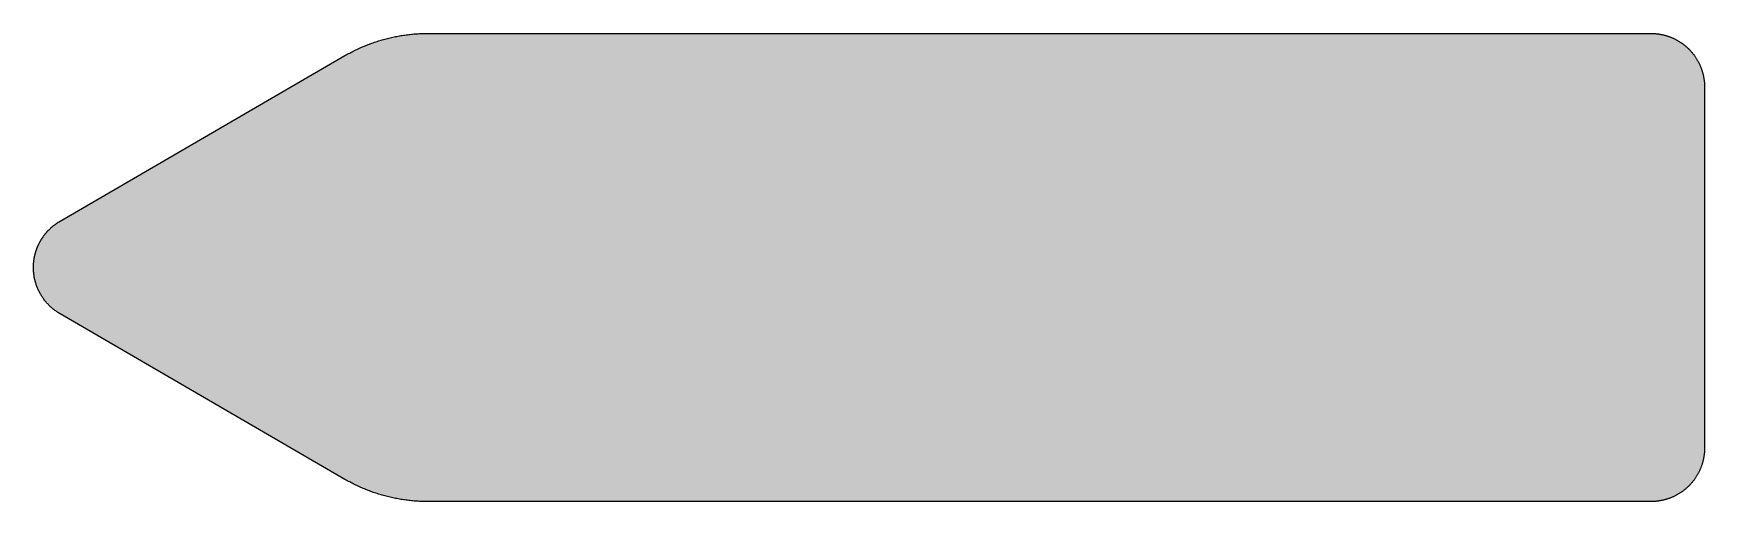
# Model space of a CAD drawing. Header units: millimetres. Extents: x 0 to 441, y 0 to 123.
import ezdxf

# ---------------------------------------------------------------- set-up
doc = ezdxf.new("R2010")
doc.units = ezdxf.units.MM

msp = doc.modelspace()

# ---------------------------------------------------------------- hatches: boundary and pattern name
msp.add_hatch(color=40).paths.add_polyline_path([(426.8611, 123.4722), (427.035, 123.4694), (427.2102, 123.4669), (427.3855, 123.4618), (427.5607, 123.4542), (427.7335, 123.444), (427.9087, 123.4313), (428.0814, 123.4186), (428.2542, 123.4008), (428.4269, 123.383), (428.5996, 123.3627), (428.7723, 123.3399), (428.9425, 123.317), (429.1152, 123.2891), (429.2854, 123.2611), (429.4556, 123.2306), (429.6258, 123.1976), (429.7959, 123.1621), (429.9636, 123.1265), (430.1312, 123.0859), (430.2989, 123.0452), (430.4665, 123.002), (430.6316, 122.9563), (430.7992, 122.9106), (430.9643, 122.8598), (431.1294, 122.809), (431.292, 122.7557), (431.4546, 122.7023), (431.6171, 122.6439), (431.7797, 122.5855), (431.9397, 122.5245), (432.0997, 122.461), (432.2597, 122.3975), (432.4172, 122.3289), (432.5772, 122.2604), (432.7322, 122.1892), (432.8897, 122.1181), (433.0446, 122.0445), (433.1995, 121.9683), (433.3519, 121.8895), (433.5043, 121.8082), (433.6567, 121.727), (433.8066, 121.6431), (433.9565, 121.5568), (434.1038, 121.4679), (434.2511, 121.379), (434.3984, 121.2875), (434.5432, 121.1961), (434.688, 121.0996), (434.8328, 121.0031), (434.975, 120.904), (435.1147, 120.8049), (435.2544, 120.7008), (435.3941, 120.5992), (435.5313, 120.4925), (435.6684, 120.3858), (435.803, 120.2766), (435.9377, 120.1649), (436.0697, 120.0506), (436.2018, 119.9363), (436.3314, 119.8194), (436.4609, 119.7026), (436.5879, 119.5832), (436.7124, 119.4613), (436.8394, 119.3394), (436.9613, 119.2124), (437.0832, 119.0879), (437.2026, 118.9609), (437.3194, 118.8314), (437.4363, 118.7018), (437.5506, 118.5697), (437.6649, 118.4377), (437.7766, 118.303), (437.8858, 118.1684), (437.9925, 118.0313), (438.0992, 117.8941), (438.2008, 117.7544), (438.3049, 117.6147), (438.404, 117.475), (438.5031, 117.3328), (438.5996, 117.188), (438.6961, 117.0432), (438.7875, 116.8984), (438.879, 116.7511), (438.9679, 116.6038), (439.0568, 116.4565), (439.1431, 116.3066), (439.227, 116.1567), (439.3082, 116.0043), (439.3895, 115.8519), (439.4683, 115.6995), (439.5445, 115.5446), (439.6181, 115.3897), (439.6892, 115.2322), (439.7604, 115.0772), (439.8289, 114.9172), (439.8975, 114.7597), (439.961, 114.5997), (440.0245, 114.4397), (440.0855, 114.2797), (440.1439, 114.1171), (440.2023, 113.9546), (440.2557, 113.792), (440.309, 113.6294), (440.3598, 113.4643), (440.4106, 113.2992), (440.4563, 113.1316), (440.502, 112.9665), (440.5452, 112.7989), (440.5859, 112.6312), (440.6265, 112.4636), (440.6621, 112.2959), (440.6976, 112.1258), (440.7306, 111.9556), (440.7611, 111.7854), (440.7891, 111.6152), (440.817, 111.4425), (440.8399, 111.2723), (440.8627, 111.0996), (440.883, 110.9269), (440.9008, 110.7542), (440.9186, 110.5814), (440.9313, 110.4087), (440.944, 110.2335), (440.9542, 110.0607), (440.9618, 109.8855), (440.9669, 109.7102), (440.9694, 109.535), (440.9719, 109.3597), (440.9722, 14.1111), (440.9694, 13.9344), (440.9669, 13.7592), (440.9618, 13.5839), (440.9542, 13.4112), (440.944, 13.2359), (440.9313, 13.0607), (440.9186, 12.888), (440.9008, 12.7152), (440.883, 12.5425), (440.8627, 12.3698), (440.8399, 12.1971), (440.817, 12.0269), (440.7891, 11.8542), (440.7611, 11.684), (440.7306, 11.5138), (440.6976, 11.3436), (440.6621, 11.176), (440.6265, 11.0058), (440.5859, 10.8382), (440.5452, 10.6705), (440.502, 10.5029), (440.4563, 10.3378), (440.4106, 10.1702), (440.3598, 10.0051), (440.309, 9.8425), (440.2557, 9.6774), (440.2023, 9.5148), (440.1439, 9.3523), (440.0855, 9.1897), (440.0245, 9.0297), (439.961, 8.8697), (439.8975, 8.7097), (439.8289, 8.5522), (439.7604, 8.3947), (439.6892, 8.2372), (439.6181, 8.0797), (439.5445, 7.9248), (439.4683, 7.7699), (439.3895, 7.6175), (439.3082, 7.4651), (439.227, 7.3127), (439.1431, 7.1628), (439.0568, 7.0129), (438.9679, 6.8656), (438.879, 6.7183), (438.7875, 6.571), (438.6961, 6.4262), (438.5996, 6.2814), (438.5031, 6.1366), (438.404, 5.9944), (438.3049, 5.8547), (438.2008, 5.715), (438.0992, 5.5753), (437.9925, 5.4381), (437.8858, 5.301), (437.7766, 5.1664), (437.6649, 5.0317), (437.5506, 4.8997), (437.4363, 4.7676), (437.3194, 4.638), (437.2026, 4.511), (437.0832, 4.3815), (436.9613, 4.257), (436.8394, 4.1326), (436.7124, 4.0081), (436.5879, 3.8862), (436.4609, 3.7668), (436.3314, 3.65), (436.2018, 3.5331), (436.0697, 3.4188), (435.9377, 3.3045), (435.803, 3.1953), (435.6684, 3.0861), (435.5313, 2.9769), (435.3941, 2.8727), (435.2544, 2.7686), (435.1147, 2.6645), (434.975, 2.5654), (434.8328, 2.4663), (434.688, 2.3698), (434.5432, 2.2733), (434.3984, 2.1819), (434.2511, 2.0904), (434.1038, 2.0015), (433.9565, 1.9126), (433.8066, 1.8263), (433.6567, 1.7424), (433.5043, 1.6612), (433.3519, 1.5799), (433.1995, 1.5037), (433.0446, 1.4275), (432.8897, 1.3513), (432.7322, 1.2802), (432.5772, 1.209), (432.4172, 1.1405), (432.2597, 1.0719), (432.0997, 1.0084), (431.9397, 0.9449), (431.7797, 0.8839), (431.6171, 0.8255), (431.4546, 0.7671), (431.292, 0.7137), (431.1294, 0.6604), (430.9643, 0.6096), (430.7992, 0.5588), (430.6316, 0.5131), (430.4665, 0.4674), (430.2989, 0.4242), (430.1312, 0.3835), (429.9636, 0.3454), (429.7959, 0.3073), (429.6258, 0.2718), (429.4556, 0.2388), (429.2854, 0.2083), (429.1152, 0.1803), (428.9425, 0.1524), (428.7723, 0.1295), (428.5996, 0.1067), (428.4269, 0.0864), (428.2542, 0.0686), (428.0814, 0.0508), (427.9087, 0.0381), (427.7335, 0.0254), (427.5607, 0.0152), (427.3855, 0.0076), (427.2102, 0.0025), (427.035, 0), (426.8597, 0), (104.0694, 0), (103.7082, 0), (103.3475, 0.0051), (102.9894, 0.0127), (102.6312, 0.0229), (102.2706, 0.0356), (101.9124, 0.0508), (101.5543, 0.0711), (101.1961, 0.094), (100.838, 0.1168), (100.4824, 0.1448), (100.1243, 0.1778), (99.7687, 0.2108), (99.4131, 0.2464), (99.0575, 0.287), (98.7019, 0.3302), (98.3463, 0.3734), (97.9932, 0.4216), (97.6376, 0.475), (97.2845, 0.5283), (96.9315, 0.5842), (96.581, 0.6452), (96.2279, 0.7061), (95.8774, 0.7722), (95.5269, 0.8407), (95.1763, 0.9119), (94.8284, 0.9855), (94.4804, 1.0617), (94.1324, 1.143), (93.7844, 1.2243), (93.4364, 1.3106), (93.091, 1.3995), (92.7456, 1.4884), (92.4027, 1.5824), (92.0598, 1.6789), (91.7169, 1.778), (91.374, 1.8821), (91.0336, 1.9863), (90.6932, 2.093), (90.3529, 2.2047), (90.0151, 2.319), (89.6772, 2.4333), (89.3394, 2.5527), (89.0041, 2.6746), (88.6689, 2.7991), (88.3361, 2.9261), (88.0034, 3.0556), (87.6706, 3.1877), (87.3404, 3.3249), (87.0102, 3.462), (86.68, 3.6043), (86.3524, 3.7465), (86.0273, 3.8938), (85.6996, 4.0411), (85.377, 4.1935), (85.0519, 4.3485), (84.7293, 4.506), (84.4093, 4.666), (84.0892, 4.8285), (83.7717, 4.9936), (83.4542, 5.1613), (83.1367, 5.3315), (82.8218, 5.5042), (82.5094, 5.682), (82.1969, 5.8598), (7.0556, 49.5155), (6.8504, 49.6341), (6.6497, 49.7561), (6.4516, 49.8831), (6.256, 50.0126), (6.063, 50.1421), (5.8725, 50.2793), (5.6845, 50.4165), (5.4966, 50.5562), (5.3137, 50.6984), (5.1333, 50.8457), (4.9581, 50.9956), (4.7828, 51.1454), (4.6101, 51.3004), (4.4399, 51.4579), (4.2748, 51.6153), (4.1097, 51.7779), (3.9497, 51.943), (3.7922, 52.1106), (3.6347, 52.2783), (3.4823, 52.451), (3.335, 52.6237), (3.1877, 52.8015), (3.0429, 52.9793), (2.9032, 53.1597), (2.7661, 53.3425), (2.6314, 53.528), (2.4994, 53.7134), (2.3724, 53.9039), (2.2454, 54.0944), (2.1234, 54.2874), (2.0041, 54.483), (1.8898, 54.6786), (1.778, 54.8792), (1.6662, 55.0799), (1.5621, 55.2806), (1.458, 55.4863), (1.3589, 55.6895), (1.2624, 55.8978), (1.1684, 56.1061), (1.0795, 56.3169), (0.9931, 56.5302), (0.9119, 56.7436), (0.8306, 56.957), (0.7569, 57.1754), (0.6833, 57.3913), (0.6147, 57.6123), (0.5486, 57.8307), (0.4877, 58.0542), (0.4293, 58.2752), (0.3734, 58.4987), (0.3226, 58.7248), (0.2769, 58.9509), (0.2311, 59.1795), (0.193, 59.4055), (0.1549, 59.6367), (0.1219, 59.8653), (0.094, 60.0964), (0.0686, 60.3275), (0.0483, 60.5612), (0.0305, 60.7949), (0.0152, 61.0286), (0.0076, 61.2623), (0, 61.4985), (0, 61.7347), (0, 61.8515), (0, 61.9658), (0.0025, 62.0827), (0.0076, 62.1995), (0.0102, 62.3138), (0.0152, 62.4307), (0.0229, 62.545), (0.0279, 62.6618), (0.0381, 62.7761), (0.0457, 62.8929), (0.0559, 63.0072), (0.066, 63.1215), (0.0787, 63.2358), (0.0914, 63.3527), (0.1041, 63.467), (0.1194, 63.5813), (0.1346, 63.6956), (0.1524, 63.8099), (0.1702, 63.9242), (0.188, 64.0359), (0.2057, 64.1502), (0.2261, 64.2645), (0.2489, 64.3763), (0.2692, 64.4906), (0.2921, 64.6024), (0.3175, 64.7167), (0.3429, 64.8284), (0.3683, 64.9402), (0.3937, 65.0519), (0.4216, 65.1637), (0.4496, 65.2755), (0.4801, 65.3872), (0.5105, 65.499), (0.541, 65.6082), (0.574, 65.72), (0.6071, 65.8292), (0.6401, 65.9409), (0.6756, 66.0502), (0.7112, 66.1594), (0.7468, 66.2686), (0.7849, 66.3778), (0.823, 66.487), (0.8611, 66.5937), (0.9017, 66.7029), (0.9423, 66.8096), (0.9855, 66.9163), (1.0287, 67.0255), (1.0719, 67.1322), (1.1151, 67.2389), (1.1608, 67.343), (1.2065, 67.4497), (1.2548, 67.5538), (1.303, 67.6605), (1.3513, 67.7647), (1.4021, 67.8688), (1.4529, 67.9729), (1.5037, 68.0771), (1.557, 68.1787), (1.6104, 68.2828), (1.6637, 68.3844), (1.7196, 68.486), (1.7755, 68.5876), (1.8313, 68.6892), (1.8898, 68.7908), (1.9482, 68.8899), (2.0066, 68.9915), (2.0676, 69.0905), (2.1285, 69.1896), (2.1895, 69.2861), (2.253, 69.3852), (2.3139, 69.4817), (2.38, 69.5782), (2.4435, 69.6722), (2.5095, 69.7687), (2.5756, 69.8627), (2.6416, 69.9567), (2.7102, 70.0507), (2.7788, 70.1446), (2.8473, 70.2361), (2.9185, 70.3275), (2.987, 70.419), (3.0582, 70.5104), (3.1318, 70.5993), (3.2029, 70.6907), (3.2766, 70.7771), (3.3528, 70.866), (3.4265, 70.9549), (3.5027, 71.0413), (3.5789, 71.1276), (3.6551, 71.214), (3.7338, 71.2978), (3.8125, 71.3816), (3.8913, 71.4654), (3.97, 71.5493), (4.0513, 71.6305), (4.1326, 71.7118), (4.2139, 71.7931), (4.2951, 71.8744), (4.379, 71.9531), (4.4628, 72.0319), (4.5466, 72.1106), (4.633, 72.1893), (4.7168, 72.2655), (4.8031, 72.3417), (4.8895, 72.4179), (4.9784, 72.4941), (5.0673, 72.5678), (5.1562, 72.6415), (5.2451, 72.7126), (5.334, 72.7862), (5.4254, 72.8574), (5.5169, 72.9285), (5.6083, 72.9971), (5.6998, 73.0656), (5.7937, 73.1342), (5.8877, 73.2028), (5.9817, 73.2688), (6.0757, 73.3349), (6.1722, 73.4009), (6.2662, 73.467), (6.3627, 73.5305), (6.4618, 73.594), (6.5583, 73.6549), (6.6573, 73.7159), (6.7539, 73.7768), (6.8555, 73.8378), (6.9545, 73.8962), (7.0536, 73.9546), (82.1972, 117.6115), (82.5094, 117.79), (82.8218, 117.9652), (83.1367, 118.1379), (83.4542, 118.3081), (83.7717, 118.4758), (84.0892, 118.6409), (84.4093, 118.8034), (84.7293, 118.9634), (85.0519, 119.1209), (85.377, 119.2759), (85.6996, 119.4283), (86.0273, 119.5756), (86.3524, 119.7229), (86.68, 119.8677), (87.0102, 120.0074), (87.3404, 120.1445), (87.6706, 120.2817), (88.0034, 120.4138), (88.3361, 120.5433), (88.6689, 120.6703), (89.0041, 120.7948), (89.3394, 120.9167), (89.6772, 121.0361), (90.0151, 121.1529), (90.3529, 121.2647), (90.6932, 121.3764), (91.0336, 121.4831), (91.374, 121.5873), (91.7169, 121.6914), (92.0598, 121.7905), (92.4027, 121.887), (92.7456, 121.981), (93.091, 122.0724), (93.4364, 122.1588), (93.7844, 122.2451), (94.1324, 122.3264), (94.4804, 122.4077), (94.8284, 122.4839), (95.1763, 122.5575), (95.5269, 122.6287), (95.8774, 122.6972), (96.2279, 122.7633), (96.581, 122.8242), (96.9315, 122.8852), (97.2845, 122.9411), (97.6376, 122.997), (97.9932, 123.0478), (98.3463, 123.096), (98.7019, 123.1392), (99.0575, 123.1824), (99.4131, 123.223), (99.7687, 123.2586), (100.1243, 123.2916), (100.4824, 123.3246), (100.838, 123.3526), (101.1961, 123.3754), (101.5543, 123.3983), (101.9124, 123.4186), (102.2706, 123.4338), (102.6312, 123.4465), (102.9894, 123.4567), (103.3475, 123.4643), (103.7082, 123.4694), (104.0689, 123.4719)])
h = msp.add_hatch(color=59)
h.paths.add_polyline_path([(426.8611, 119.9444), (427.134, 119.9388), (427.4033, 119.9286), (427.675, 119.9134), (427.9417, 119.888), (428.2084, 119.8575), (428.4726, 119.822), (428.7342, 119.7788), (428.9933, 119.728), (429.2498, 119.6721), (429.5038, 119.6111), (429.7578, 119.5426), (430.0068, 119.4664), (430.2557, 119.3876), (430.4995, 119.3013), (430.7408, 119.2098), (430.9796, 119.1108), (431.2158, 119.0092), (431.4495, 118.8999), (431.6781, 118.7856), (431.9041, 118.6663), (432.1277, 118.5418), (432.3486, 118.4123), (432.5645, 118.2751), (432.7779, 118.1354), (432.9862, 117.9906), (433.1919, 117.8408), (433.3951, 117.6858), (433.5932, 117.5258), (433.7863, 117.3632), (433.9768, 117.1931), (434.1622, 117.0203), (434.3425, 116.8425), (434.5203, 116.6622), (434.6931, 116.4768), (434.8632, 116.2863), (435.0258, 116.0932), (435.1858, 115.8951), (435.3408, 115.6919), (435.4906, 115.4862), (435.6354, 115.2779), (435.7751, 115.0645), (435.9123, 114.8486), (436.0418, 114.6277), (436.1663, 114.4041), (436.2856, 114.1781), (436.3999, 113.9495), (436.5092, 113.7158), (436.6108, 113.4796), (436.7098, 113.2408), (436.8013, 112.9995), (436.8876, 112.7557), (436.9664, 112.5068), (437.0426, 112.2578), (437.1111, 112.0038), (437.1721, 111.7498), (437.228, 111.4933), (437.2788, 111.2342), (437.322, 110.9726), (437.3575, 110.7084), (437.388, 110.4417), (437.4134, 110.175), (437.4286, 109.9033), (437.4388, 109.634), (437.4439, 109.3597), (437.4444, 14.1111), (437.4388, 13.8379), (437.4286, 13.5661), (437.4134, 13.2944), (437.388, 13.0277), (437.3575, 12.761), (437.322, 12.4968), (437.2788, 12.2352), (437.228, 11.9761), (437.1721, 11.7196), (437.1111, 11.4656), (437.0426, 11.2116), (436.9664, 10.9626), (436.8876, 10.7163), (436.8013, 10.4699), (436.7098, 10.2286), (436.6108, 9.9898), (436.5092, 9.7536), (436.3999, 9.5225), (436.2856, 9.2913), (436.1663, 9.0653), (436.0418, 8.8417), (435.9123, 8.6208), (435.7751, 8.4049), (435.6354, 8.1915), (435.4906, 7.9832), (435.3408, 7.7775), (435.1858, 7.5768), (435.0258, 7.3787), (434.8632, 7.1831), (434.6931, 6.9926), (434.5203, 6.8072), (434.3425, 6.6269), (434.1622, 6.4491), (433.9768, 6.2763), (433.7863, 6.1062), (433.5932, 5.9436), (433.3951, 5.7836), (433.1919, 5.6286), (432.9862, 5.4788), (432.7779, 5.334), (432.5645, 5.1943), (432.3486, 5.0597), (432.1277, 4.9276), (431.9041, 4.8031), (431.6781, 4.6838), (431.4495, 4.5695), (431.2158, 4.4602), (430.9796, 4.3586), (430.7408, 4.2596), (430.4995, 4.1681), (430.2557, 4.0818), (430.0068, 4.003), (429.7578, 3.9268), (429.5038, 3.8608), (429.2498, 3.7973), (428.9933, 3.7414), (428.7342, 3.6906), (428.4726, 3.6474), (428.2084, 3.6119), (427.9417, 3.5814), (427.675, 3.5585), (427.4033, 3.5408), (427.134, 3.5306), (426.8597, 3.5255), (104.0694, 3.5278), (103.7361, 3.5281), (103.4059, 3.5331), (103.0757, 3.5382), (102.7455, 3.5484), (102.4153, 3.5611), (102.0877, 3.5763), (101.7575, 3.5941), (101.4273, 3.6144), (101.0996, 3.6373), (100.7694, 3.6627), (100.4418, 3.6906), (100.1141, 3.7211), (99.7864, 3.7541), (99.4613, 3.7922), (99.1337, 3.8303), (98.8085, 3.871), (98.4809, 3.9167), (98.1558, 3.9624), (97.8306, 4.0132), (97.5081, 4.064), (97.1829, 4.1199), (96.8604, 4.1783), (96.5378, 4.2367), (96.2152, 4.3002), (95.8926, 4.3663), (95.5726, 4.4348), (95.2525, 4.5034), (94.9325, 4.5771), (94.6125, 4.6533), (94.295, 4.732), (93.9775, 4.8133), (93.66, 4.8971), (93.3425, 4.9835), (93.0275, 5.0724), (92.7125, 5.1638), (92.3976, 5.2578), (92.0826, 5.3543), (91.7702, 5.4534), (91.4578, 5.555), (91.1479, 5.6591), (90.8355, 5.7658), (90.5281, 5.875), (90.2183, 5.9868), (89.9109, 6.1011), (89.6036, 6.2179), (89.2962, 6.3373), (88.9914, 6.4592), (88.6866, 6.5837), (88.3844, 6.7107), (88.0821, 6.8402), (87.7799, 6.9723), (87.4801, 7.1069), (87.1804, 7.2441), (86.8832, 7.3838), (86.5861, 7.526), (86.2889, 7.6683), (85.9942, 7.8156), (85.6996, 7.9654), (85.4075, 8.1178), (85.1154, 8.2728), (84.8258, 8.4303), (84.5363, 8.5877), (84.2467, 8.7503), (83.9597, 8.9154), (8.8194, 52.5709), (8.6665, 52.6593), (8.5141, 52.7507), (8.3668, 52.8447), (8.2194, 52.9438), (8.0747, 53.0403), (7.9299, 53.1419), (7.7902, 53.246), (7.6505, 53.3502), (7.5133, 53.4594), (7.3787, 53.5686), (7.2441, 53.6804), (7.1145, 53.7947), (6.985, 53.909), (6.858, 54.0258), (6.7335, 54.1452), (6.6091, 54.2671), (6.4897, 54.3916), (6.3703, 54.516), (6.2535, 54.643), (6.1392, 54.7726), (6.0274, 54.9021), (5.9182, 55.0342), (5.8115, 55.1688), (5.7048, 55.3034), (5.6007, 55.4406), (5.5016, 55.5803), (5.4026, 55.72), (5.3061, 55.8622), (5.2121, 56.0045), (5.1206, 56.1492), (5.0317, 56.2966), (4.9454, 56.4439), (4.859, 56.5912), (4.7777, 56.7436), (4.699, 56.8935), (4.6203, 57.0484), (4.5466, 57.2008), (4.4755, 57.3583), (4.4044, 57.5132), (4.3383, 57.6707), (4.2723, 57.8307), (4.2113, 57.9907), (4.1504, 58.1533), (4.0945, 58.3133), (4.0411, 58.4784), (3.9878, 58.641), (3.9395, 58.8061), (3.8938, 58.9737), (3.8481, 59.1414), (3.8075, 59.309), (3.7694, 59.4766), (3.7338, 59.6468), (3.7008, 59.817), (3.6703, 59.9872), (3.6449, 60.1599), (3.6195, 60.3326), (3.5992, 60.5053), (3.5789, 60.6806), (3.5636, 60.8533), (3.5509, 61.0286), (3.5408, 61.2064), (3.5331, 61.3816), (3.5281, 61.5569), (3.5255, 61.7347), (3.5281, 61.9125), (3.5331, 62.0878), (3.5408, 62.2656), (3.5509, 62.4408), (3.5636, 62.6161), (3.5789, 62.7888), (3.5992, 62.9641), (3.6195, 63.1368), (3.6449, 63.3095), (3.6703, 63.4822), (3.7008, 63.6524), (3.7338, 63.8226), (3.7694, 63.9928), (3.8075, 64.1604), (3.8481, 64.328), (3.8938, 64.4957), (3.9395, 64.6633), (3.9878, 64.8284), (4.0411, 64.991), (4.0945, 65.1561), (4.1504, 65.3186), (4.2113, 65.4787), (4.2723, 65.6387), (4.3383, 65.7987), (4.4044, 65.9562), (4.4755, 66.1137), (4.5466, 66.2686), (4.6203, 66.4235), (4.699, 66.5759), (4.7777, 66.7283), (4.859, 66.8782), (4.9454, 67.0255), (5.0317, 67.1754), (5.1206, 67.3202), (5.2121, 67.4649), (5.3061, 67.6097), (5.4026, 67.7494), (5.5016, 67.8917), (5.6007, 68.0288), (5.7048, 68.166), (5.8115, 68.3006), (5.9182, 68.4352), (6.0274, 68.5673), (6.1392, 68.6994), (6.2535, 68.8264), (6.3703, 68.9534), (6.4897, 69.0778), (6.6091, 69.2023), (6.7335, 69.3242), (6.858, 69.4436), (6.985, 69.5604), (7.1145, 69.6773), (7.2441, 69.789), (7.3787, 69.9008), (7.5133, 70.01), (7.6505, 70.1192), (7.7902, 70.2234), (7.9299, 70.3275), (8.0747, 70.4291), (8.2194, 70.5282), (8.3668, 70.6247), (8.5141, 70.7187), (8.6665, 70.8101), (8.8189, 70.899), (83.9611, 114.5565), (84.2467, 114.7191), (84.5363, 114.8817), (84.8258, 115.0417), (85.1154, 115.1966), (85.4075, 115.3516), (85.6996, 115.504), (85.9942, 115.6538), (86.2889, 115.8011), (86.5861, 115.9459), (86.8832, 116.0856), (87.1804, 116.2253), (87.4801, 116.3625), (87.7799, 116.4971), (88.0821, 116.6292), (88.3844, 116.7587), (88.6866, 116.8857), (88.9914, 117.0102), (89.2962, 117.1321), (89.6036, 117.2515), (89.9109, 117.3683), (90.2183, 117.4826), (90.5281, 117.5944), (90.8355, 117.7036), (91.1479, 117.8103), (91.4578, 117.9144), (91.7702, 118.016), (92.0826, 118.1151), (92.3976, 118.2116), (92.7125, 118.3056), (93.0275, 118.397), (93.3425, 118.4859), (93.66, 118.5723), (93.9775, 118.6561), (94.295, 118.7374), (94.6125, 118.8161), (94.9325, 118.8923), (95.2525, 118.966), (95.5726, 119.0346), (95.8926, 119.1031), (96.2152, 119.1692), (96.5378, 119.2327), (96.8604, 119.2911), (97.1829, 119.3495), (97.5081, 119.4054), (97.8306, 119.4562), (98.1558, 119.507), (98.4809, 119.5527), (98.8085, 119.5984), (99.1337, 119.6391), (99.4613, 119.6772), (99.7864, 119.7153), (100.1141, 119.7483), (100.4418, 119.7788), (100.7694, 119.8067), (101.0996, 119.8347), (101.4273, 119.8575), (101.7575, 119.8778), (102.0877, 119.8931), (102.4153, 119.9083), (102.7455, 119.921), (103.0757, 119.9312), (103.4059, 119.9388), (103.7361, 119.9413), (104.0689, 119.9439)])
h.paths.add_polyline_path([(426.8611, 114.6528), (426.9969, 114.6505), (427.1315, 114.6454), (427.2661, 114.6353), (427.4007, 114.6251), (427.5328, 114.6099), (427.6649, 114.5896), (427.797, 114.5692), (427.9265, 114.5438), (428.056, 114.5159), (428.183, 114.4854), (428.3075, 114.4499), (428.4345, 114.4143), (428.5564, 114.3737), (428.6783, 114.3305), (428.8003, 114.2848), (428.9196, 114.2365), (429.0365, 114.1832), (429.1533, 114.1298), (429.2702, 114.0714), (429.3819, 114.013), (429.4937, 113.9495), (429.6029, 113.886), (429.7121, 113.8174), (429.8188, 113.7488), (429.9229, 113.6752), (430.0271, 113.6015), (430.1261, 113.5228), (430.2252, 113.444), (430.3217, 113.3602), (430.4182, 113.2764), (430.5097, 113.19), (430.6011, 113.1011), (430.69, 113.0097), (430.7764, 112.9182), (430.8602, 112.8217), (430.944, 112.7252), (431.0228, 112.6261), (431.1015, 112.5271), (431.1752, 112.4229), (431.2488, 112.3188), (431.3174, 112.2121), (431.386, 112.1029), (431.4495, 111.9937), (431.513, 111.8819), (431.5714, 111.7702), (431.6298, 111.6533), (431.6832, 111.5365), (431.7365, 111.4196), (431.7848, 111.3003), (431.8305, 111.1783), (431.8737, 111.0564), (431.9143, 110.9345), (431.9499, 110.8075), (431.9854, 110.683), (432.0159, 110.556), (432.0438, 110.4265), (432.0692, 110.297), (432.0896, 110.1649), (432.1099, 110.0328), (432.1251, 109.9007), (432.1353, 109.7661), (432.1454, 109.6315), (432.1505, 109.4969), (432.1505, 109.3597), (432.1528, 14.1111), (432.1505, 13.9725), (432.1454, 13.8379), (432.1353, 13.7033), (432.1251, 13.5687), (432.1099, 13.4366), (432.0896, 13.3045), (432.0692, 13.1724), (432.0438, 13.0429), (432.0159, 12.9159), (431.9854, 12.7864), (431.9499, 12.6619), (431.9143, 12.5349), (431.8737, 12.413), (431.8305, 12.2911), (431.7848, 12.1691), (431.7365, 12.0498), (431.6832, 11.9329), (431.6298, 11.8161), (431.5714, 11.7018), (431.513, 11.5875), (431.4495, 11.4757), (431.386, 11.3665), (431.3174, 11.2573), (431.2488, 11.1506), (431.1752, 11.0465), (431.1015, 10.9449), (431.0228, 10.8433), (430.944, 10.7442), (430.8602, 10.6477), (430.7764, 10.5512), (430.69, 10.4597), (430.6011, 10.3683), (430.5097, 10.2794), (430.4182, 10.193), (430.3217, 10.1092), (430.2252, 10.0254), (430.1261, 9.9466), (430.0271, 9.8704), (429.9229, 9.7942), (429.8188, 9.7206), (429.7121, 9.652), (429.6029, 9.5834), (429.4937, 9.5199), (429.3819, 9.4564), (429.2702, 9.398), (429.1533, 9.3396), (429.0365, 9.2862), (428.9196, 9.2329), (428.8003, 9.1846), (428.6783, 9.1389), (428.5564, 9.0957), (428.4345, 9.0551), (428.3075, 9.0195), (428.183, 8.984), (428.056, 8.9535), (427.9265, 8.9256), (427.797, 8.9002), (427.6649, 8.8798), (427.5328, 8.8595), (427.4007, 8.8443), (427.2661, 8.8341), (427.1315, 8.824), (426.9969, 8.8189), (426.8597, 8.8189), (104.0694, 8.8194), (103.7819, 8.8189), (103.4948, 8.824), (103.2078, 8.829), (102.9208, 8.8367), (102.6338, 8.8468), (102.3468, 8.8595), (102.0623, 8.8748), (101.7753, 8.8925), (101.4908, 8.9129), (101.2038, 8.9357), (100.9193, 8.9611), (100.6348, 8.9865), (100.3503, 9.017), (100.0658, 9.0475), (99.7839, 9.083), (99.4994, 9.1186), (99.2175, 9.1567), (98.9355, 9.1973), (98.6536, 9.2405), (98.3717, 9.2862), (98.0897, 9.3345), (97.8078, 9.3828), (97.5284, 9.4361), (97.249, 9.4894), (96.9696, 9.5479), (96.6902, 9.6063), (96.4133, 9.6672), (96.1339, 9.7307), (95.8571, 9.7968), (95.5802, 9.8654), (95.3033, 9.9365), (95.029, 10.0076), (94.7547, 10.0838), (94.4804, 10.16), (94.2061, 10.2387), (93.9343, 10.32), (93.66, 10.4038), (93.3882, 10.4902), (93.1189, 10.5791), (92.8472, 10.6705), (92.5779, 10.762), (92.3087, 10.8585), (92.042, 10.955), (91.7727, 11.0541), (91.506, 11.1557), (91.2419, 11.2598), (90.9752, 11.364), (90.711, 11.4732), (90.4494, 11.5824), (90.1852, 11.6967), (89.9236, 11.811), (89.6645, 11.9278), (89.4029, 12.0472), (89.1438, 12.1666), (88.8873, 12.2911), (88.6282, 12.4155), (88.3717, 12.5451), (88.1177, 12.6746), (87.8637, 12.8067), (87.6097, 12.9413), (87.3582, 13.0759), (87.1068, 13.2156), (86.8553, 13.3553), (86.6064, 13.4976), (11.4653, 57.1528), (11.3868, 57.1957), (11.3132, 57.2414), (11.237, 57.2897), (11.1633, 57.338), (11.0922, 57.3862), (11.0211, 57.437), (10.9499, 57.4904), (10.8814, 57.5412), (10.8128, 57.597), (10.7442, 57.6504), (10.6782, 57.7063), (10.6121, 57.7647), (10.5461, 57.8206), (10.4826, 57.879), (10.4216, 57.9399), (10.3607, 58.0009), (10.2997, 58.0619), (10.2413, 58.1254), (10.1829, 58.1889), (10.1244, 58.2524), (10.0686, 58.3184), (10.0127, 58.3844), (9.9593, 58.4505), (9.9085, 58.5191), (9.8552, 58.5876), (9.8044, 58.6562), (9.7561, 58.7273), (9.7079, 58.7985), (9.6622, 58.8696), (9.6139, 58.9407), (9.5707, 59.0144), (9.5275, 59.088), (9.4844, 59.1642), (9.4437, 59.2379), (9.4031, 59.3141), (9.365, 59.3903), (9.3294, 59.469), (9.2913, 59.5452), (9.2583, 59.624), (9.2227, 59.7027), (9.1923, 59.7814), (9.1592, 59.8627), (9.1313, 59.944), (9.1008, 60.0253), (9.0754, 60.1066), (9.05, 60.1878), (9.0246, 60.2717), (9.0018, 60.3529), (8.9789, 60.4368), (8.9586, 60.5206), (8.9408, 60.6069), (8.923, 60.6908), (8.9052, 60.7771), (8.89, 60.8609), (8.8773, 60.9473), (8.8646, 61.0337), (8.8544, 61.12), (8.8443, 61.2064), (8.8367, 61.2953), (8.829, 61.3816), (8.824, 61.4705), (8.8214, 61.5569), (8.8189, 61.6458), (8.8189, 61.7347), (8.8189, 61.8236), (8.8214, 61.9125), (8.824, 61.9989), (8.829, 62.0878), (8.8367, 62.1741), (8.8443, 62.263), (8.8544, 62.3494), (8.8646, 62.4357), (8.8773, 62.5221), (8.89, 62.6085), (8.9052, 62.6948), (8.923, 62.7786), (8.9408, 62.8625), (8.9586, 62.9488), (8.9789, 63.0326), (9.0018, 63.1165), (9.0246, 63.1977), (9.05, 63.2816), (9.0754, 63.3628), (9.1008, 63.4441), (9.1313, 63.5254), (9.1592, 63.6067), (9.1923, 63.688), (9.2227, 63.7667), (9.2583, 63.8454), (9.2913, 63.9242), (9.3294, 64.0004), (9.365, 64.0791), (9.4031, 64.1553), (9.4437, 64.2315), (9.4844, 64.3052), (9.5275, 64.3814), (9.5707, 64.455), (9.6139, 64.5287), (9.6622, 64.5998), (9.7079, 64.6709), (9.7561, 64.7421), (9.8044, 64.8132), (9.8552, 64.8818), (9.9085, 64.9503), (9.9593, 65.0189), (10.0127, 65.085), (10.0686, 65.151), (10.1244, 65.217), (10.1829, 65.2805), (10.2413, 65.344), (10.2997, 65.4075), (10.3607, 65.4685), (10.4216, 65.5295), (10.4826, 65.5904), (10.5461, 65.6488), (10.6121, 65.7073), (10.6782, 65.7631), (10.7442, 65.819), (10.8128, 65.8724), (10.8814, 65.9282), (10.9499, 65.979), (11.0211, 66.0324), (11.0922, 66.0832), (11.1633, 66.1314), (11.237, 66.1797), (11.3132, 66.228), (11.3868, 66.2737), (11.463, 66.3194), (86.6069, 109.9728), (86.8553, 110.1141), (87.1068, 110.2538), (87.3582, 110.3935), (87.6097, 110.5306), (87.8637, 110.6627), (88.1177, 110.7948), (88.3717, 110.9243), (88.6282, 111.0539), (88.8873, 111.1783), (89.1438, 111.3028), (89.4029, 111.4222), (89.6645, 111.5416), (89.9236, 111.6584), (90.1852, 111.7727), (90.4494, 111.887), (90.711, 111.9962), (90.9752, 112.1054), (91.2419, 112.2096), (91.506, 112.3137), (91.7727, 112.4153), (92.042, 112.5144), (92.3087, 112.6134), (92.5779, 112.7074), (92.8472, 112.7989), (93.1189, 112.8903), (93.3882, 112.9792), (93.66, 113.0656), (93.9343, 113.1494), (94.2061, 113.2307), (94.4804, 113.3094), (94.7547, 113.3856), (95.029, 113.4618), (95.3033, 113.5329), (95.5802, 113.604), (95.8571, 113.6726), (96.1339, 113.7387), (96.4133, 113.8022), (96.6902, 113.8631), (96.9696, 113.9215), (97.249, 113.98), (97.5284, 114.0333), (97.8078, 114.0866), (98.0897, 114.1349), (98.3717, 114.1832), (98.6536, 114.2289), (98.9355, 114.2721), (99.2175, 114.3127), (99.4994, 114.3508), (99.7839, 114.3889), (100.0658, 114.4219), (100.3503, 114.4524), (100.6348, 114.4829), (100.9193, 114.5083), (101.2038, 114.5337), (101.4908, 114.5565), (101.7753, 114.5769), (102.0623, 114.5946), (102.3468, 114.6099), (102.6338, 114.6226), (102.9208, 114.6327), (103.2078, 114.6404), (103.4948, 114.648), (103.7819, 114.6505), (104.0689, 114.6505)], flags=16)
h = msp.add_hatch(color=59)
h.paths.add_polyline_path([(238.3014, 98.425), (230.7636, 98.425), (230.5736, 98.4225), (230.3856, 98.4148), (230.2002, 98.4072), (230.0148, 98.3945), (229.8294, 98.3767), (229.6465, 98.3564), (229.4611, 98.331), (229.2807, 98.3031), (229.0978, 98.2726), (228.92, 98.237), (228.7397, 98.1989), (228.5619, 98.1558), (228.3866, 98.1126), (228.2114, 98.0618), (228.0361, 98.011), (227.8634, 97.9551), (227.6932, 97.8967), (227.523, 97.8332), (227.3554, 97.7671), (227.1878, 97.6986), (227.0227, 97.6274), (226.8601, 97.5512), (226.6975, 97.475), (226.5375, 97.3938), (226.3775, 97.3074), (226.22, 97.221), (226.0651, 97.1296), (225.9127, 97.0382), (225.7603, 96.9416), (225.613, 96.8426), (225.4656, 96.7384), (225.3183, 96.6343), (225.1761, 96.5276), (225.0364, 96.4159), (224.8967, 96.3016), (224.7595, 96.1873), (224.6249, 96.0679), (224.4928, 95.946), (224.3633, 95.8215), (224.2363, 95.697), (224.1093, 95.5675), (223.9874, 95.4354), (223.868, 95.3008), (223.7486, 95.1636), (223.6343, 95.0239), (223.5225, 94.8842), (223.4133, 94.7395), (223.3066, 94.5947), (223.2025, 94.4448), (223.1009, 94.295), (223.0018, 94.1426), (222.9053, 93.9851), (222.8139, 93.8276), (222.725, 93.6701), (222.6361, 93.5076), (222.5548, 93.345), (222.4735, 93.1774), (222.3948, 93.0097), (222.3211, 92.8395), (222.25, 92.6694), (222.184, 92.4966), (222.1179, 92.3188), (222.057, 92.1436), (222.0011, 91.9632), (215.3419, 70.4508), (215.2701, 70.4647), (215.199, 70.4774), (215.1304, 70.4901), (215.0593, 70.5053), (214.9881, 70.518), (214.917, 70.5307), (214.8484, 70.5434), (214.7773, 70.5561), (214.7062, 70.5688), (214.6351, 70.5815), (214.564, 70.5942), (214.4928, 70.6044), (214.4243, 70.6171), (214.3531, 70.6272), (214.282, 70.6374), (214.2109, 70.6501), (214.1398, 70.6603), (214.0687, 70.6704), (213.9975, 70.6806), (213.9264, 70.6907), (213.8553, 70.7009), (213.7842, 70.7085), (213.7131, 70.7187), (213.6419, 70.7288), (213.5708, 70.7365), (213.4997, 70.7466), (213.4286, 70.7542), (213.3575, 70.7619), (213.2863, 70.7695), (213.2152, 70.7771), (213.1441, 70.7847), (213.073, 70.7923), (213.0019, 70.8), (212.9307, 70.8076), (212.8596, 70.8127), (212.7885, 70.8203), (212.7174, 70.8254), (212.6437, 70.8304), (212.5726, 70.8381), (212.5015, 70.8431), (212.4304, 70.8482), (212.3592, 70.8533), (212.2881, 70.8584), (212.217, 70.8635), (212.1433, 70.866), (212.0722, 70.8711), (212.0011, 70.8736), (211.93, 70.8787), (211.8589, 70.8812), (211.7877, 70.8863), (211.7141, 70.8889), (211.643, 70.8914), (211.5718, 70.8939), (211.5007, 70.8965), (211.4296, 70.899), (211.3559, 70.899), (211.2848, 70.9016), (211.2137, 70.9041), (211.1426, 70.9041), (211.0715, 70.9041), (210.9978, 70.9066), (210.9267, 70.9066), (210.8556, 70.9066), (210.7844, 70.9066), (210.4974, 70.9041), (210.2129, 70.899), (209.931, 70.8914), (209.6465, 70.8787), (209.3646, 70.8635), (209.0801, 70.8431), (208.7982, 70.8203), (208.5162, 70.7949), (208.2368, 70.7644), (207.9549, 70.7314), (207.6755, 70.6958), (207.3986, 70.6552), (207.1192, 70.612), (206.8424, 70.5663), (206.5655, 70.5155), (206.2886, 70.4621), (206.0143, 70.4063), (205.74, 70.3453), (205.4657, 70.2818), (205.1939, 70.2158), (204.9221, 70.1446), (204.6529, 70.071), (204.3836, 69.9948), (204.1144, 69.916), (203.8477, 69.8322), (203.581, 69.7459), (203.3168, 69.657), (203.0527, 69.5655), (202.7885, 69.469), (202.5269, 69.3699), (202.2678, 69.2658), (202.0087, 69.1617), (201.7497, 69.0524), (201.4931, 68.9407), (201.2391, 68.8264), (200.9851, 68.7095), (200.7337, 68.5876), (200.4822, 68.4632), (200.2333, 68.3362), (199.9869, 68.2066), (199.7405, 68.072), (199.4941, 67.9348), (199.2528, 67.7977), (199.0115, 67.6529), (198.7702, 67.5081), (198.5315, 67.3608), (198.2953, 67.2084), (198.0616, 67.0535), (197.8279, 66.896), (197.5968, 66.736), (197.3682, 66.5734), (197.1421, 66.4083), (196.916, 66.2381), (196.6925, 66.0654), (196.4715, 65.8927), (196.2506, 65.7149), (196.0347, 65.5345), (195.8188, 65.3491), (195.6054, 65.1637), (195.392, 64.9757), (195.1838, 64.7827), (194.978, 64.5871), (194.7723, 64.3915), (194.5691, 64.1909), (194.3684, 63.9877), (194.1728, 63.7819), (193.9773, 63.5762), (193.7842, 63.3679), (193.5963, 63.1546), (193.4108, 62.9412), (193.2254, 62.7253), (193.0451, 62.5094), (192.8673, 62.2884), (192.6946, 62.0674), (192.5218, 61.8439), (192.3517, 61.6179), (192.1866, 61.3918), (192.024, 61.1632), (191.864, 60.9321), (191.7065, 60.6984), (191.5516, 60.4647), (191.3992, 60.2285), (191.2518, 59.9897), (191.1071, 59.7484), (190.9623, 59.5071), (190.8251, 59.2658), (190.688, 59.0194), (190.5533, 58.7731), (190.4238, 58.5267), (190.2968, 58.2778), (190.1723, 58.0263), (190.0504, 57.7748), (189.9336, 57.5208), (189.8193, 57.2668), (189.7075, 57.0103), (189.5983, 56.7512), (189.4942, 56.4921), (189.39, 56.2331), (189.291, 55.9714), (189.1944, 55.7073), (189.103, 55.4431), (189.0141, 55.179), (188.9277, 54.9123), (188.8439, 54.6456), (188.7652, 54.3763), (188.689, 54.1071), (188.6153, 53.8378), (188.5442, 53.5661), (188.4782, 53.2943), (188.4147, 53.02), (188.3537, 52.7456), (188.2978, 52.4713), (188.2445, 52.1945), (188.1937, 51.9176), (188.148, 51.6407), (188.1048, 51.3613), (188.0641, 51.0845), (188.0286, 50.8051), (187.9956, 50.5231), (187.9651, 50.2437), (187.9397, 49.9618), (187.9168, 49.6799), (187.8965, 49.3954), (187.8813, 49.1134), (187.8686, 48.829), (187.8609, 48.547), (187.8559, 48.2625), (187.8533, 47.9755), (187.8559, 47.691), (187.8609, 47.4066), (187.8686, 47.1221), (187.8813, 46.8401), (187.8965, 46.5557), (187.9168, 46.2737), (187.9397, 45.9918), (187.9651, 45.7098), (187.9956, 45.4304), (188.0286, 45.1485), (188.0641, 44.8691), (188.1048, 44.5897), (188.148, 44.3128), (188.1937, 44.036), (188.2445, 43.7591), (188.2978, 43.4823), (188.3537, 43.2079), (188.4147, 42.9336), (188.4782, 42.6593), (188.5442, 42.3875), (188.6153, 42.1157), (188.689, 41.8465), (188.7652, 41.5747), (188.8439, 41.308), (188.9277, 41.0413), (189.0141, 40.7746), (189.103, 40.5079), (189.1944, 40.2438), (189.291, 39.9821), (189.39, 39.7205), (189.4942, 39.4614), (189.5983, 39.2024), (189.7075, 38.9433), (189.8193, 38.6867), (189.9336, 38.4327), (190.0504, 38.1787), (190.1723, 37.9273), (190.2968, 37.6758), (190.4238, 37.4269), (190.5533, 37.178), (190.688, 36.9316), (190.8251, 36.6878), (190.9623, 36.4439), (191.1071, 36.2026), (191.2518, 35.9639), (191.3992, 35.7251), (191.5516, 35.4889), (191.7065, 35.2552), (191.864, 35.0215), (192.024, 34.7904), (192.1866, 34.5618), (192.3517, 34.3332), (192.5218, 34.1097), (192.6946, 33.8861), (192.8673, 33.6626), (193.0451, 33.4442), (193.2254, 33.2257), (193.4108, 33.0124), (193.5963, 32.7965), (193.7842, 32.5857), (193.9773, 32.3774), (194.1728, 32.1691), (194.3684, 31.9659), (194.5691, 31.7627), (194.7723, 31.562), (194.978, 31.3639), (195.1838, 31.1709), (195.392, 30.9778), (195.6054, 30.7899), (195.8188, 30.6019), (196.0347, 30.419), (196.2506, 30.2387), (196.4715, 30.0609), (196.6925, 29.8856), (196.916, 29.7155), (197.1421, 29.5453), (197.3682, 29.3802), (197.5968, 29.2151), (197.8279, 29.0551), (198.0616, 28.8976), (198.2953, 28.7452), (198.5315, 28.5928), (198.7702, 28.4455), (199.0115, 28.2981), (199.2528, 28.1559), (199.4941, 28.0162), (199.7405, 27.8816), (199.9869, 27.747), (200.2333, 27.6174), (200.4822, 27.4904), (200.7337, 27.366), (200.9851, 27.244), (201.2391, 27.1272), (201.4931, 27.0129), (201.7497, 26.9011), (202.0087, 26.7919), (202.2678, 26.6852), (202.5269, 26.5836), (202.7885, 26.4846), (203.0527, 26.3881), (203.3168, 26.2966), (203.581, 26.2077), (203.8477, 26.1214), (204.1144, 26.0375), (204.3836, 25.9563), (204.6529, 25.8801), (204.9221, 25.8064), (205.1939, 25.7378), (205.4657, 25.6718), (205.74, 25.6083), (206.0143, 25.5473), (206.2886, 25.4914), (206.5655, 25.4381), (206.8424, 25.3873), (207.1192, 25.3416), (207.3986, 25.2984), (207.6755, 25.2578), (207.9549, 25.2197), (208.2368, 25.1866), (208.5162, 25.1587), (208.7982, 25.1308), (209.0801, 25.1104), (209.3646, 25.0901), (209.6465, 25.0749), (209.931, 25.0622), (210.2129, 25.052), (210.4974, 25.0469), (210.7844, 25.0469), (211.0689, 25.0469), (211.3534, 25.052), (211.6379, 25.0622), (211.9198, 25.0749), (212.2043, 25.0901), (212.4862, 25.1104), (212.7682, 25.1308), (213.0501, 25.1587), (213.3295, 25.1866), (213.6115, 25.2197), (213.8909, 25.2578), (214.1703, 25.2984), (214.4471, 25.3416), (214.724, 25.3873), (215.0008, 25.4381), (215.2777, 25.4914), (215.552, 25.5473), (215.8263, 25.6083), (216.1007, 25.6718), (216.3724, 25.7378), (216.6442, 25.8064), (216.9135, 25.8801), (217.1852, 25.9563), (217.4519, 26.0375), (217.7186, 26.1214), (217.9853, 26.2077), (218.252, 26.2966), (218.5162, 26.3881), (218.7778, 26.4846), (219.0394, 26.5836), (219.2985, 26.6852), (219.5576, 26.7919), (219.8167, 26.9011), (220.0732, 27.0129), (220.3272, 27.1272), (220.5812, 27.244), (220.8327, 27.366), (221.0841, 27.4904), (221.3331, 27.6174), (221.582, 27.747), (221.8284, 27.8816), (222.0722, 28.0162), (222.316, 28.1559), (222.5573, 28.2981), (222.7961, 28.4455), (223.0349, 28.5928), (223.2711, 28.7452), (223.5048, 28.8976), (223.7384, 29.0551), (223.9696, 29.2151), (224.1982, 29.3802), (224.4268, 29.5453), (224.6503, 29.7155), (224.8738, 29.8856), (225.0973, 30.0609), (225.3158, 30.2387), (225.5342, 30.419), (225.7476, 30.6019), (225.9635, 30.7899), (226.1743, 30.9778), (226.3826, 31.1709), (226.5909, 31.3639), (226.7941, 31.562), (226.9973, 31.7627), (227.1979, 31.9659), (227.396, 32.1691), (227.5891, 32.3774), (227.7821, 32.5857), (227.9701, 32.7965), (228.158, 33.0124), (228.3409, 33.2257), (228.5213, 33.4442), (228.6991, 33.6626), (228.8743, 33.8861), (229.0445, 34.1097), (229.2147, 34.3332), (229.3798, 34.5618), (229.5449, 34.7904), (229.7049, 35.0215), (229.8624, 35.2552), (230.0148, 35.4889), (230.1672, 35.7251), (230.3145, 35.9639), (230.4618, 36.2026), (230.6041, 36.4439), (230.7438, 36.6878), (230.8784, 36.9316), (231.013, 37.178), (231.1425, 37.4269), (231.2695, 37.6758), (231.394, 37.9273), (231.5159, 38.1787), (231.6328, 38.4327), (231.7471, 38.6867), (231.8588, 38.9433), (231.968, 39.2024), (232.0747, 39.4614), (232.1763, 39.7205), (232.2754, 39.9821), (232.3719, 40.2438), (232.4633, 40.5079), (232.5522, 40.7746), (232.6386, 41.0413), (232.7224, 41.308), (232.8037, 41.5747), (232.8799, 41.8465), (232.9536, 42.1157), (233.0221, 42.3875), (233.0882, 42.6593), (233.1517, 42.9336), (233.2126, 43.2079), (233.2685, 43.4823), (233.3219, 43.7591), (233.3727, 44.036), (233.4184, 44.3128), (233.4616, 44.5897), (233.5022, 44.8691), (233.5403, 45.1485), (233.5733, 45.4304), (233.6013, 45.7098), (233.6292, 45.9918), (233.6495, 46.2737), (233.6698, 46.5557), (233.6851, 46.8401), (233.6978, 47.1221), (233.7079, 47.4066), (233.713, 47.691), (233.713, 47.9755), (233.713, 48.1863), (233.7105, 48.3997), (233.7054, 48.6105), (233.6978, 48.8188), (233.6902, 49.0296), (233.68, 49.2404), (233.6673, 49.4513), (233.6521, 49.6595), (233.6368, 49.8704), (233.6165, 50.0786), (233.5962, 50.2869), (233.5759, 50.4952), (233.5505, 50.706), (233.5251, 50.9118), (233.4971, 51.12), (233.4666, 51.3283), (233.4362, 51.5341), (233.4031, 51.7423), (233.3676, 51.9481), (233.3295, 52.1538), (233.2914, 52.3596), (233.2507, 52.5653), (233.2076, 52.7685), (233.1618, 52.9742), (233.1161, 53.1774), (233.0679, 53.3806), (233.0171, 53.5838), (232.9663, 53.787), (232.9129, 53.9877), (232.857, 54.1884), (232.7986, 54.3916), (232.7402, 54.5897), (232.6792, 54.7903), (232.6157, 54.9885), (232.5497, 55.1891), (232.4837, 55.3872), (232.4151, 55.5828), (232.344, 55.7809), (232.2728, 55.9765), (232.1992, 56.1721), (232.123, 56.3677), (232.0468, 56.5607), (231.968, 56.7563), (231.8868, 56.9493), (231.8029, 57.1398), (231.7191, 57.3329), (231.6328, 57.5234), (231.5439, 57.7139), (231.455, 57.9018), (231.3635, 58.0898), (231.2695, 58.2778), (231.1756, 58.4657), (231.0765, 58.6511), (230.98, 58.8366), (230.8784, 59.022), (230.7768, 59.2049), (230.6726, 59.3877), (230.5685, 59.5706), (230.4593, 59.751), (230.3501, 59.9313), (230.2408, 60.1116), (230.1291, 60.2894), (230.0148, 60.4672), (229.8979, 60.6425), (229.7811, 60.8178), (229.6617, 60.993), (229.5423, 61.1657), (229.4204, 61.3385), (229.296, 61.5086), (229.1715, 61.6788), (229.0445, 61.8465), (228.9175, 62.0116), (228.788, 62.1792), (228.6559, 62.3418), (228.5238, 62.5043), (228.3892, 62.6669), (228.2546, 62.8269), (228.1199, 62.9869), (227.9802, 63.1444), (227.8405, 63.3019), (227.7008, 63.4568), (227.5586, 63.6092), (227.4164, 63.7616), (227.2716, 63.914), (227.1243, 64.0639), (226.9769, 64.2112), (226.8271, 64.3585), (226.6772, 64.5033), (226.5274, 64.6481), (226.375, 64.7903), (226.22, 64.9326), (226.0651, 65.0723), (225.9076, 65.212), (225.7501, 65.3491), (225.5926, 65.4837), (225.4326, 65.6184), (225.2701, 65.7504), (225.1075, 65.8825), (224.9449, 66.0121), (224.7798, 66.1416), (224.6122, 66.2661), (224.4471, 66.3931), (224.2769, 66.5175), (224.1093, 66.6394), (223.9366, 66.7588), (223.7664, 66.8782), (223.5937, 66.995), (223.4184, 67.1119), (223.2431, 67.2262), (223.0679, 67.3405), (222.8901, 67.4497), (222.7123, 67.5615), (222.5319, 67.6681), (222.3516, 67.7748), (222.1713, 67.8815), (221.9884, 67.9831), (221.803, 68.0847), (221.6201, 68.1863), (221.4347, 68.2828), (221.2467, 68.3793), (221.0613, 68.4759), (220.8708, 68.5698), (220.6828, 68.6613), (220.4923, 68.7502), (220.3018, 68.8391), (220.1088, 68.9254), (219.9157, 69.0093), (219.7202, 69.0931), (222.2306, 77.1991), (243.6717, 45.4131), (243.7105, 45.3517), (243.7511, 45.2958), (243.7943, 45.2374), (243.8375, 45.1815), (243.8806, 45.1256), (243.9238, 45.0698), (243.9695, 45.0164), (244.0153, 44.9631), (244.0635, 44.9097), (244.1092, 44.8564), (244.1575, 44.8056), (244.2083, 44.7548), (244.2566, 44.7065), (244.3074, 44.6583), (244.3582, 44.61), (244.409, 44.5618), (244.4623, 44.516), (244.5156, 44.4703), (244.569, 44.4271), (244.6223, 44.384), (244.6782, 44.3408), (244.7341, 44.2976), (244.79, 44.257), (244.8458, 44.2163), (244.9043, 44.1782), (244.9627, 44.1401), (245.0211, 44.102), (245.0795, 44.0639), (245.1379, 44.0284), (245.1989, 43.9953), (245.2599, 43.9598), (245.3208, 43.9268), (245.3818, 43.8963), (245.4427, 43.8633), (245.5062, 43.8328), (245.5697, 43.8048), (245.6307, 43.7769), (245.6967, 43.749), (245.7602, 43.721), (245.8237, 43.6956), (245.8898, 43.6728), (245.9558, 43.6499), (246.0219, 43.627), (246.0879, 43.6042), (246.1539, 43.5839), (246.22, 43.5635), (246.2886, 43.5458), (246.3546, 43.528), (246.4232, 43.5127), (246.4918, 43.4975), (246.5603, 43.4823), (246.6289, 43.4696), (246.6975, 43.4569), (246.7661, 43.4442), (246.8372, 43.434), (246.9058, 43.4264), (246.9769, 43.4162), (247.0455, 43.4111), (247.1166, 43.4035), (247.1877, 43.3984), (247.2588, 43.3959), (247.33, 43.3934), (247.4011, 43.3908), (247.4722, 43.3908), (257.109, 43.3917), (257.1598, 43.147), (257.2131, 42.9057), (257.269, 42.6669), (257.3274, 42.4256), (257.3884, 42.1869), (257.4519, 41.9481), (257.5179, 41.7119), (257.5865, 41.4757), (257.6576, 41.2394), (257.7313, 41.0032), (257.8049, 40.7695), (257.8837, 40.5384), (257.9649, 40.3073), (258.0488, 40.0761), (258.1351, 39.845), (258.2215, 39.6164), (258.3129, 39.3903), (258.4069, 39.1617), (258.5009, 38.9382), (258.5999, 38.7121), (258.699, 38.4886), (258.8006, 38.2676), (258.9047, 38.0467), (259.014, 37.8257), (259.1232, 37.6072), (259.2349, 37.3913), (259.3467, 37.1754), (259.4635, 36.9595), (259.5829, 36.7462), (259.7023, 36.5354), (259.8268, 36.3245), (259.9512, 36.1137), (260.0782, 35.9054), (260.2078, 35.6997), (260.3398, 35.494), (260.4745, 35.2882), (260.6116, 35.085), (260.7488, 34.8844), (260.8885, 34.6862), (261.0333, 34.4856), (261.178, 34.29), (261.3228, 34.0944), (261.4727, 33.9014), (261.6251, 33.7083), (261.7775, 33.5178), (261.9324, 33.3273), (262.0899, 33.1419), (262.2499, 32.954), (262.4099, 32.7711), (262.575, 32.5882), (262.7401, 32.4079), (262.9078, 32.2275), (263.078, 32.0497), (263.2481, 31.8745), (263.4234, 31.6992), (263.5987, 31.529), (263.7765, 31.3563), (263.9543, 31.1887), (264.1371, 31.021), (264.32, 30.8559), (264.5054, 30.6934), (264.6934, 30.5308), (264.8814, 30.3733), (265.0719, 30.2158), (265.2649, 30.0584), (265.4605, 29.906), (265.6561, 29.7536), (265.8516, 29.6062), (266.0498, 29.4589), (266.2504, 29.3141), (266.4511, 29.1719), (266.6543, 29.0322), (266.8575, 28.895), (267.0632, 28.7604), (267.2715, 28.6283), (267.4798, 28.4963), (267.6881, 28.3693), (267.8989, 28.2423), (268.1097, 28.1178), (268.3231, 27.9959), (268.5364, 27.879), (268.7523, 27.7622), (268.9682, 27.6479), (269.1867, 27.5336), (269.4051, 27.4244), (269.6235, 27.3177), (269.8445, 27.2136), (270.068, 27.1094), (270.289, 27.0104), (270.5151, 26.9113), (270.7386, 26.8173), (270.9647, 26.7233), (271.1907, 26.6344), (271.4193, 26.5455), (271.6479, 26.4592), (271.8765, 26.3779), (272.1077, 26.2966), (272.3388, 26.2179), (272.5725, 26.1417), (272.8036, 26.068), (273.0373, 25.9969), (273.2735, 25.9283), (273.5072, 25.8623), (273.7434, 25.7988), (273.9796, 25.7378), (274.2184, 25.6819), (274.4546, 25.6261), (274.6934, 25.5727), (274.9347, 25.5219), (275.1734, 25.4711), (275.4147, 25.4254), (275.656, 25.3848), (275.8973, 25.3441), (276.1386, 25.306), (276.3825, 25.2705), (276.6263, 25.2374), (276.8702, 25.207), (277.114, 25.179), (277.3578, 25.1536), (277.6017, 25.1308), (277.8481, 25.1104), (278.0944, 25.0927), (278.3408, 25.08), (278.5872, 25.0673), (278.8336, 25.0571), (279.08, 25.052), (279.3263, 25.0469), (279.5753, 25.0469), (279.8597, 25.0469), (280.1442, 25.052), (280.4287, 25.0622), (280.7132, 25.0749), (280.9951, 25.0901), (281.2771, 25.1104), (281.559, 25.1308), (281.8409, 25.1587), (282.1229, 25.1866), (282.4023, 25.2197), (282.6817, 25.2578), (282.9611, 25.2984), (283.2405, 25.3416), (283.5173, 25.3873), (283.7942, 25.4381), (284.0685, 25.4914), (284.3454, 25.5473), (284.6197, 25.6083), (284.8915, 25.6718), (285.1633, 25.7378), (285.435, 25.8064), (285.7068, 25.8801), (285.9761, 25.9563), (286.2428, 26.0375), (286.512, 26.1214), (286.7787, 26.2077), (287.0429, 26.2966), (287.307, 26.3881), (287.5686, 26.4846), (287.8303, 26.5836), (288.0919, 26.6852), (288.351, 26.7919), (288.6075, 26.9011), (288.864, 27.0129), (289.118, 27.1272), (289.372, 27.244), (289.626, 27.366), (289.875, 27.4904), (290.1239, 27.6174), (290.3728, 27.747), (290.6192, 27.8816), (290.863, 28.0162), (291.1069, 28.1559), (291.3482, 28.2981), (291.5869, 28.4455), (291.8257, 28.5928), (292.0619, 28.7452), (292.2981, 28.8976), (292.5293, 29.0551), (292.7604, 29.2151), (292.989, 29.3802), (293.2176, 29.5453), (293.4437, 29.7155), (293.6672, 29.8856), (293.8882, 30.0609), (294.1066, 30.2387), (294.325, 30.419), (294.5409, 30.6019), (294.7543, 30.7899), (294.9651, 30.9778), (295.1734, 31.1709), (295.3817, 31.3639), (295.5874, 31.562), (295.7881, 31.7627), (295.9887, 31.9659), (296.1869, 32.1691), (296.3824, 32.3774), (296.5729, 32.5857), (296.7634, 32.7965), (296.9489, 33.0124), (297.1317, 33.2257), (297.3121, 33.4442), (297.4899, 33.6626), (297.6651, 33.8861), (297.8379, 34.1097), (298.0055, 34.3332), (298.1731, 34.5618), (298.3357, 34.7904), (298.4957, 35.0215), (298.6532, 35.2552), (298.8081, 35.4889), (298.958, 35.7251), (299.1079, 35.9639), (299.2526, 36.2026), (299.3949, 36.4439), (299.5346, 36.6878), (299.6717, 36.9316), (299.8038, 37.178), (299.9334, 37.4269), (300.0629, 37.6758), (300.1848, 37.9273), (300.3067, 38.1787), (300.4261, 38.4327), (300.5404, 38.6867), (300.6522, 38.9433), (300.7614, 39.2024), (300.8655, 39.4614), (300.9671, 39.7205), (301.0662, 39.9821), (301.1627, 40.2438), (301.2567, 40.5079), (301.3456, 40.7746), (301.432, 41.0413), (301.5132, 41.308), (301.5945, 41.5747), (301.6707, 41.8465), (301.7444, 42.1157), (301.813, 42.3875), (301.8815, 42.6593), (301.945, 42.9336), (302.0035, 43.2079), (302.0619, 43.4823), (302.1152, 43.7591), (302.1635, 44.036), (302.2117, 44.3128), (302.2549, 44.5897), (302.293, 44.8691), (302.3311, 45.1485), (302.3641, 45.4304), (302.3946, 45.7098), (302.42, 45.9918), (302.4429, 46.2737), (302.4607, 46.5557), (302.4784, 46.8401), (302.4886, 47.1221), (302.4988, 47.4066), (302.5038, 47.691), (302.5064, 47.9755), (302.5038, 48.2625), (302.4988, 48.547), (302.4886, 48.829), (302.4784, 49.1134), (302.4607, 49.3954), (302.4429, 49.6799), (302.42, 49.9618), (302.3946, 50.2437), (302.3641, 50.5231), (302.3311, 50.8051), (302.293, 51.0845), (302.2549, 51.3613), (302.2117, 51.6407), (302.1635, 51.9176), (302.1152, 52.1945), (302.0619, 52.4713), (302.0035, 52.7456), (301.945, 53.02), (301.8815, 53.2943), (301.813, 53.5661), (301.7444, 53.8378), (301.6707, 54.1071), (301.5945, 54.3763), (301.5132, 54.6456), (301.432, 54.9123), (301.3456, 55.179), (301.2567, 55.4431), (301.1627, 55.7073), (301.0662, 55.9714), (300.9671, 56.2331), (300.8655, 56.4921), (300.7614, 56.7512), (300.6522, 57.0103), (300.5404, 57.2668), (300.4261, 57.5208), (300.3067, 57.7748), (300.1848, 58.0263), (300.0629, 58.2778), (299.9334, 58.5267), (299.8038, 58.7731), (299.6717, 59.0194), (299.5346, 59.2658), (299.3949, 59.5071), (299.2526, 59.7484), (299.1079, 59.9897), (298.958, 60.2285), (298.8081, 60.4647), (298.6532, 60.6984), (298.4957, 60.9321), (298.3357, 61.1632), (298.1731, 61.3918), (298.0055, 61.6179), (297.8379, 61.8439), (297.6651, 62.0674), (297.4899, 62.2884), (297.3121, 62.5094), (297.1317, 62.7253), (296.9489, 62.9412), (296.7634, 63.1546), (296.5729, 63.3679), (296.3824, 63.5762), (296.1869, 63.7819), (295.9887, 63.9877), (295.7881, 64.1909), (295.5874, 64.3915), (295.3817, 64.5871), (295.1734, 64.7827), (294.9651, 64.9757), (294.7543, 65.1637), (294.5409, 65.3491), (294.325, 65.5345), (294.1066, 65.7149), (293.8882, 65.8927), (293.6672, 66.0654), (293.4437, 66.2381), (293.2176, 66.4083), (292.989, 66.5734), (292.7604, 66.736), (292.5293, 66.896), (292.2981, 67.0535), (292.0619, 67.2084), (291.8257, 67.3608), (291.5869, 67.5081), (291.3482, 67.6529), (291.1069, 67.7977), (290.863, 67.9348), (290.6192, 68.072), (290.3728, 68.2066), (290.1239, 68.3362), (289.875, 68.4632), (289.626, 68.5876), (289.372, 68.7095), (289.118, 68.8264), (288.864, 68.9407), (288.6075, 69.0524), (288.351, 69.1617), (288.0919, 69.2658), (287.8303, 69.3699), (287.5686, 69.469), (287.307, 69.5655), (287.0429, 69.657), (286.7787, 69.7459), (286.512, 69.8322), (286.2428, 69.916), (285.9761, 69.9948), (285.7068, 70.071), (285.435, 70.1446), (285.1633, 70.2158), (284.8915, 70.2818), (284.6197, 70.3453), (284.3454, 70.4063), (284.0685, 70.4621), (283.7942, 70.5155), (283.5173, 70.5663), (283.2405, 70.612), (282.9611, 70.6552), (282.6817, 70.6958), (282.4023, 70.7314), (282.1229, 70.7644), (281.8409, 70.7949), (281.559, 70.8203), (281.2771, 70.8431), (280.9951, 70.8635), (280.7132, 70.8787), (280.4287, 70.8914), (280.1442, 70.899), (279.8597, 70.9041), (279.5753, 70.9066), (279.461, 70.9066), (279.3492, 70.9066), (279.2349, 70.9041), (279.1231, 70.9016), (279.0088, 70.899), (278.8971, 70.8965), (278.7828, 70.8939), (278.671, 70.8889), (278.5567, 70.8838), (278.445, 70.8787), (278.3332, 70.8736), (278.2189, 70.866), (278.1071, 70.8609), (277.9928, 70.8533), (277.8811, 70.8457), (277.7693, 70.8355), (277.655, 70.8279), (277.5433, 70.8177), (277.4315, 70.8076), (277.3197, 70.7949), (277.208, 70.7847), (277.0937, 70.772), (276.9819, 70.7593), (276.8702, 70.7466), (276.7584, 70.7339), (276.6466, 70.7187), (276.5349, 70.706), (276.4231, 70.6907), (276.3114, 70.673), (276.1996, 70.6577), (276.0878, 70.6399), (275.9761, 70.6222), (275.8643, 70.6044), (275.7551, 70.5866), (275.6433, 70.5688), (275.5316, 70.5485), (275.4198, 70.5282), (275.3106, 70.5079), (275.1988, 70.485), (275.0896, 70.4647), (274.9779, 70.4418), (274.8686, 70.419), (274.7569, 70.3961), (274.6477, 70.3707), (274.5359, 70.3478), (274.4267, 70.3224), (274.3175, 70.297), (274.2082, 70.2716), (274.0965, 70.2437), (273.9873, 70.2158), (273.878, 70.1878), (273.7688, 70.1599), (273.6596, 70.1319), (273.5504, 70.1015), (273.4412, 70.0735), (273.3345, 70.043), (273.2253, 70.01), (273.116, 69.9795), (273.0068, 69.9465), (272.9001, 69.9135), (272.7909, 69.8805), (272.6842, 69.8475), (272.575, 69.8144), (272.4683, 69.7789), (265.8181, 84.6667), (267.5378, 89.2528), (272.6972, 89.2528), (272.6972, 93.8389), (253.2062, 93.8389), (253.1745, 93.8378), (253.1466, 93.8352), (253.1161, 93.8352), (253.0881, 93.8327), (253.0577, 93.8276), (253.0297, 93.8251), (253.0018, 93.82), (252.9738, 93.8149), (252.9459, 93.8073), (252.918, 93.8022), (252.89, 93.7946), (252.8646, 93.787), (252.8367, 93.7768), (252.8113, 93.7692), (252.7833, 93.759), (252.7579, 93.7489), (252.7325, 93.7362), (252.7071, 93.7235), (252.6817, 93.7133), (252.6589, 93.7006), (252.6335, 93.6854), (252.6106, 93.6727), (252.5878, 93.6574), (252.5624, 93.6422), (252.542, 93.6269), (252.5192, 93.6092), (252.4963, 93.5939), (252.476, 93.5761), (252.4531, 93.5584), (252.4328, 93.5406), (252.4125, 93.5203), (252.3947, 93.5025), (252.3744, 93.4822), (252.3566, 93.4618), (252.3388, 93.4415), (252.3211, 93.4212), (252.3033, 93.3983), (252.2855, 93.378), (252.2703, 93.3552), (252.255, 93.3323), (252.2398, 93.3094), (252.2245, 93.2866), (252.2093, 93.2612), (252.1966, 93.2383), (252.1839, 93.2129), (252.1712, 93.1875), (252.1585, 93.1621), (252.1483, 93.1367), (252.1382, 93.1113), (252.128, 93.0859), (252.1179, 93.058), (252.1102, 93.0326), (252.1026, 93.0046), (252.095, 92.9767), (252.0874, 92.9513), (252.0823, 92.9234), (252.0772, 92.8954), (252.0721, 92.8649), (252.0671, 92.837), (252.0645, 92.8091), (252.062, 92.7786), (252.0594, 92.7506), (252.0594, 92.7202), (252.0594, 92.6922), (252.0594, 92.6668), (252.0594, 92.6414), (252.062, 92.616), (252.062, 92.5932), (252.0645, 92.5678), (252.0671, 92.5449), (252.0721, 92.5195), (252.0747, 92.4966), (252.0798, 92.4712), (252.0848, 92.4484), (252.0899, 92.4255), (252.095, 92.4027), (252.1026, 92.3798), (252.1077, 92.3569), (252.1153, 92.3341), (252.1229, 92.3112), (252.1306, 92.2884), (252.1407, 92.2655), (252.1483, 92.2452), (252.1585, 92.2223), (252.1687, 92.202), (252.1788, 92.1791), (252.189, 92.1588), (252.2017, 92.1385), (252.2118, 92.1182), (252.2245, 92.0979), (252.2372, 92.0775), (252.2499, 92.0572), (252.2626, 92.0369), (252.2753, 92.0191), (252.2906, 91.9988), (252.3058, 91.981), (252.3185, 91.9632), (252.3338, 91.9455), (252.349, 91.9277), (252.3668, 91.9099), (252.382, 91.8921), (252.3998, 91.8769), (252.415, 91.8591), (252.4328, 91.8439), (252.4506, 91.8286), (252.4684, 91.8134), (252.4862, 91.7981), (252.5065, 91.7829), (252.5243, 91.7677), (252.5446, 91.755), (252.5624, 91.7423), (252.5827, 91.727), (252.603, 91.7143), (252.6233, 91.7042), (252.6436, 91.6915), (252.664, 91.6788), (252.6868, 91.6686), (252.7071, 91.6584), (252.73, 91.6483), (252.7529, 91.6381), (252.7732, 91.628), (252.796, 91.6203), (252.8189, 91.6102), (252.8418, 91.6026), (252.8672, 91.5949), (252.89, 91.5899), (252.9129, 91.5822), (252.9383, 91.5772), (262.6402, 89.2528), (260.9204, 84.6667), (224.5431, 84.6667), (226.3828, 90.6089), (226.4105, 90.6983), (226.441, 90.7847), (226.4715, 90.8736), (226.507, 90.9599), (226.5426, 91.0463), (226.5782, 91.1301), (226.6188, 91.2139), (226.6569, 91.2978), (226.7001, 91.379), (226.7433, 91.4603), (226.7864, 91.5391), (226.8347, 91.6178), (226.883, 91.6965), (226.9312, 91.7727), (226.982, 91.8489), (227.0328, 91.9226), (227.0862, 91.9963), (227.142, 92.0674), (227.1979, 92.1385), (227.2563, 92.2071), (227.3148, 92.2757), (227.3757, 92.3442), (227.4367, 92.4103), (227.4976, 92.4738), (227.5611, 92.5373), (227.6272, 92.5982), (227.6932, 92.6592), (227.7618, 92.7202), (227.8278, 92.776), (227.899, 92.8345), (227.9701, 92.8878), (228.0412, 92.9437), (228.1123, 92.9945), (228.186, 93.0453), (228.2622, 93.0961), (228.3384, 93.1443), (228.4146, 93.1901), (228.4908, 93.2358), (228.5695, 93.279), (228.6483, 93.3221), (228.7295, 93.3628), (228.8108, 93.4009), (228.8921, 93.439), (228.9759, 93.4745), (229.0572, 93.5101), (229.1436, 93.5431), (229.2274, 93.5736), (229.3137, 93.6041), (229.4001, 93.632), (229.4865, 93.6574), (229.5728, 93.6803), (229.6617, 93.7031), (229.7506, 93.726), (229.8395, 93.7438), (229.931, 93.7616), (230.0224, 93.7768), (230.1113, 93.792), (230.2027, 93.8047), (230.2967, 93.8149), (230.3882, 93.8225), (230.4821, 93.8301), (230.5736, 93.8327), (230.6676, 93.8378), (230.7615, 93.8378), (238.3014, 93.8389)])
h.paths.add_polyline_path([(225.764, 80.0806), (247.2531, 48.2215), (259.2007, 80.0806)], flags=16)
h.paths.add_polyline_path([(213.9763, 66.0425), (213.9264, 66.0502), (213.8756, 66.0578), (213.8274, 66.0679), (213.7766, 66.0756), (213.7283, 66.0832), (213.6775, 66.0908), (213.6292, 66.0984), (213.5784, 66.106), (213.5302, 66.1137), (213.4794, 66.1213), (213.4311, 66.1289), (213.3803, 66.1365), (213.3321, 66.1441), (213.2813, 66.1492), (213.233, 66.1568), (213.1822, 66.1645), (213.1339, 66.1695), (213.0831, 66.1772), (213.0323, 66.1822), (212.9841, 66.1873), (212.9333, 66.1949), (212.885, 66.2), (212.8342, 66.2051), (212.7834, 66.2102), (212.7352, 66.2178), (212.6844, 66.2229), (212.6361, 66.228), (212.5853, 66.233), (212.5345, 66.2381), (212.4862, 66.2407), (212.4354, 66.2457), (212.3846, 66.2508), (212.3364, 66.2559), (212.2856, 66.2584), (212.2348, 66.2635), (212.1865, 66.2661), (212.1357, 66.2711), (212.0849, 66.2737), (212.0367, 66.2788), (211.9859, 66.2813), (211.9351, 66.2838), (211.8868, 66.2889), (211.836, 66.2915), (211.7852, 66.294), (211.7344, 66.2965), (211.6861, 66.2991), (211.6353, 66.3016), (211.5845, 66.3042), (211.5363, 66.3067), (211.4855, 66.3067), (211.4347, 66.3092), (211.3839, 66.3118), (211.3356, 66.3118), (211.2848, 66.3143), (211.234, 66.3143), (211.1832, 66.3169), (211.135, 66.3169), (211.0842, 66.3194), (211.0334, 66.3194), (210.9851, 66.3194), (210.9343, 66.3194), (210.8835, 66.3219), (210.8327, 66.3219), (210.7844, 66.3219), (210.5558, 66.3194), (210.3272, 66.3143), (210.1012, 66.3092), (209.8726, 66.2991), (209.6465, 66.2864), (209.4205, 66.2711), (209.1944, 66.2534), (208.9709, 66.2305), (208.7448, 66.2076), (208.5213, 66.1822), (208.2978, 66.1518), (208.0743, 66.1187), (207.8507, 66.0857), (207.6298, 66.0476), (207.4088, 66.007), (207.1878, 65.9663), (206.9668, 65.9206), (206.7484, 65.8724), (206.5299, 65.8216), (206.3115, 65.7682), (206.0956, 65.7123), (205.8772, 65.6539), (205.6638, 65.593), (205.4479, 65.5269), (205.2345, 65.4609), (205.0212, 65.3923), (204.8104, 65.3212), (204.597, 65.2475), (204.3887, 65.1713), (204.1779, 65.09), (203.9696, 65.0088), (203.7639, 64.9249), (203.5581, 64.8386), (203.3524, 64.7497), (203.1492, 64.6557), (202.946, 64.5617), (202.7428, 64.4652), (202.5421, 64.3661), (202.344, 64.2645), (202.1459, 64.1604), (201.9478, 64.0537), (201.7522, 63.9445), (201.5592, 63.8327), (201.3661, 63.7184), (201.1731, 63.6016), (200.9826, 63.4848), (200.7946, 63.3628), (200.6067, 63.2384), (200.4187, 63.1139), (200.2358, 62.9844), (200.0504, 62.8548), (199.8701, 62.7228), (199.6897, 62.5856), (199.5094, 62.4484), (199.3341, 62.3087), (199.1563, 62.1665), (198.9836, 62.0217), (198.8109, 61.8769), (198.6407, 61.7271), (198.4705, 61.5747), (198.3029, 61.4223), (198.1378, 61.2673), (197.9752, 61.1073), (197.8127, 60.9473), (197.6526, 60.7847), (197.4926, 60.6222), (197.3377, 60.4571), (197.1853, 60.2894), (197.0329, 60.1193), (196.883, 59.9491), (196.7382, 59.7764), (196.5935, 59.6036), (196.4512, 59.4258), (196.3115, 59.2506), (196.1744, 59.0702), (196.0372, 58.8899), (195.9051, 58.7096), (195.7756, 58.5241), (195.646, 58.3413), (195.5216, 58.1533), (195.3971, 57.9653), (195.2752, 57.7774), (195.1584, 57.5869), (195.0415, 57.3938), (194.9272, 57.2008), (194.8155, 57.0078), (194.7062, 56.8122), (194.5996, 56.6141), (194.4954, 56.4159), (194.3938, 56.2178), (194.2948, 56.0172), (194.1982, 55.814), (194.1043, 55.6108), (194.0103, 55.4076), (193.9214, 55.2018), (193.835, 54.9961), (193.7512, 54.7903), (193.6699, 54.5821), (193.5886, 54.3712), (193.5124, 54.163), (193.4388, 53.9496), (193.3677, 53.7388), (193.2991, 53.5254), (193.233, 53.3121), (193.167, 53.0962), (193.106, 52.8828), (193.0476, 52.6644), (192.9917, 52.4485), (192.9384, 52.23), (192.8876, 52.0116), (192.8393, 51.7931), (192.7936, 51.5722), (192.753, 51.3512), (192.7123, 51.1302), (192.6742, 50.9092), (192.6412, 50.6857), (192.6082, 50.4622), (192.5777, 50.2387), (192.5523, 50.0151), (192.5295, 49.7891), (192.5066, 49.5656), (192.4888, 49.3395), (192.4736, 49.1134), (192.4609, 48.8874), (192.4507, 48.6588), (192.4456, 48.4327), (192.4406, 48.2041), (192.438, 47.9755), (192.4406, 47.7495), (192.4456, 47.5209), (192.4507, 47.2948), (192.4609, 47.0662), (192.4736, 46.8401), (192.4888, 46.6141), (192.5066, 46.388), (192.5295, 46.1645), (192.5523, 45.9384), (192.5777, 45.7149), (192.6082, 45.4914), (192.6412, 45.2679), (192.6742, 45.0444), (192.7123, 44.8234), (192.753, 44.6024), (192.7936, 44.3814), (192.8393, 44.1604), (192.8876, 43.942), (192.9384, 43.7236), (192.9917, 43.5051), (193.0476, 43.2867), (193.106, 43.0708), (193.167, 42.8549), (193.233, 42.6415), (193.2991, 42.4282), (193.3677, 42.2148), (193.4388, 42.0014), (193.5124, 41.7906), (193.5886, 41.5798), (193.6699, 41.3715), (193.7512, 41.1632), (193.835, 40.9575), (193.9214, 40.7492), (194.0103, 40.546), (194.1043, 40.3403), (194.1982, 40.1371), (194.2948, 39.9364), (194.3938, 39.7358), (194.4954, 39.5376), (194.5996, 39.3395), (194.7062, 39.1414), (194.8155, 38.9458), (194.9272, 38.7502), (195.0415, 38.5572), (195.1584, 38.3667), (195.2752, 38.1762), (195.3971, 37.9857), (195.5216, 37.8003), (195.646, 37.6123), (195.7756, 37.4269), (195.9051, 37.244), (196.0372, 37.0637), (196.1744, 36.8833), (196.3115, 36.703), (196.4512, 36.5252), (196.5935, 36.3499), (196.7382, 36.1772), (196.883, 36.0045), (197.0329, 35.8343), (197.1853, 35.6641), (197.3377, 35.4965), (197.4926, 35.3314), (197.6526, 35.1663), (197.8127, 35.0037), (197.9752, 34.8437), (198.1378, 34.6862), (198.3029, 34.5313), (198.4705, 34.3764), (198.6407, 34.2265), (198.8109, 34.0766), (198.9836, 33.9319), (199.1563, 33.7871), (199.3341, 33.6448), (199.5094, 33.5051), (199.6897, 33.3654), (199.8701, 33.2308), (200.0504, 33.0987), (200.2358, 32.9667), (200.4187, 32.8397), (200.6067, 32.7127), (200.7946, 32.5907), (200.9826, 32.4688), (201.1731, 32.3494), (201.3661, 32.2351), (201.5592, 32.1208), (201.7522, 32.0091), (201.9478, 31.8999), (202.1459, 31.7932), (202.344, 31.689), (202.5421, 31.5874), (202.7428, 31.4884), (202.946, 31.3919), (203.1492, 31.2953), (203.3524, 31.2039), (203.5581, 31.115), (203.7639, 31.0286), (203.9696, 30.9448), (204.1779, 30.861), (204.3887, 30.7823), (204.597, 30.7061), (204.8104, 30.6324), (205.0212, 30.5613), (205.2345, 30.4902), (205.4479, 30.4241), (205.6638, 30.3606), (205.8772, 30.2997), (206.0956, 30.2412), (206.3115, 30.1854), (206.5299, 30.132), (206.7484, 30.0812), (206.9668, 30.033), (207.1878, 29.9872), (207.4088, 29.9441), (207.6298, 29.906), (207.8507, 29.8679), (208.0743, 29.8323), (208.2978, 29.8018), (208.5213, 29.7713), (208.7448, 29.7459), (208.9709, 29.7205), (209.1944, 29.7002), (209.4205, 29.6824), (209.6465, 29.6672), (209.8726, 29.6545), (210.1012, 29.6443), (210.3272, 29.6367), (210.5558, 29.6342), (210.7844, 29.6316), (211.0105, 29.6342), (211.2391, 29.6367), (211.4652, 29.6443), (211.6938, 29.6545), (211.9198, 29.6672), (212.1459, 29.6824), (212.3719, 29.7002), (212.598, 29.7205), (212.8215, 29.7459), (213.045, 29.7713), (213.2686, 29.8018), (213.4921, 29.8323), (213.7156, 29.8679), (213.9366, 29.906), (214.1576, 29.9441), (214.3785, 29.9872), (214.5995, 30.033), (214.818, 30.0812), (215.0364, 30.132), (215.2548, 30.1854), (215.4733, 30.2412), (215.6892, 30.2997), (215.9051, 30.3606), (216.1184, 30.4241), (216.3318, 30.4902), (216.5452, 30.5613), (216.7585, 30.6324), (216.9693, 30.7061), (217.1802, 30.7823), (217.3884, 30.861), (217.5967, 30.9448), (217.8025, 31.0286), (218.0107, 31.115), (218.2139, 31.2039), (218.4197, 31.2953), (218.6229, 31.3919), (218.8235, 31.4884), (219.0242, 31.5874), (219.2223, 31.689), (219.4204, 31.7932), (219.6186, 31.8999), (219.8141, 32.0091), (220.0097, 32.1208), (220.2028, 32.2351), (220.3933, 32.3494), (220.5838, 32.4688), (220.7743, 32.5907), (220.9597, 32.7127), (221.1476, 32.8397), (221.3331, 32.9667), (221.5159, 33.0987), (221.6963, 33.2308), (221.8766, 33.3654), (222.057, 33.5051), (222.2348, 33.6448), (222.41, 33.7871), (222.5827, 33.9319), (222.7555, 34.0766), (222.9256, 34.2265), (223.0958, 34.3764), (223.2635, 34.5313), (223.4286, 34.6862), (223.5937, 34.8437), (223.7562, 35.0037), (223.9162, 35.1663), (224.0737, 35.3314), (224.2287, 35.4965), (224.3836, 35.6641), (224.5335, 35.8343), (224.6833, 36.0045), (224.8281, 36.1772), (224.9729, 36.3499), (225.1151, 36.5252), (225.2548, 36.703), (225.3945, 36.8833), (225.5291, 37.0637), (225.6612, 37.244), (225.7933, 37.4269), (225.9203, 37.6123), (226.0473, 37.8003), (226.1692, 37.9857), (226.2911, 38.1762), (226.4105, 38.3667), (226.5248, 38.5572), (226.6391, 38.7502), (226.7509, 38.9458), (226.8601, 39.1414), (226.9668, 39.3395), (227.0709, 39.5376), (227.1725, 39.7358), (227.2716, 39.9364), (227.3681, 40.1371), (227.4646, 40.3403), (227.5561, 40.546), (227.645, 40.7492), (227.7313, 40.9575), (227.8151, 41.1632), (227.899, 41.3715), (227.9777, 41.5798), (228.0539, 41.7906), (228.1276, 42.0014), (228.1987, 42.2148), (228.2698, 42.4282), (228.3358, 42.6415), (228.3993, 42.8549), (228.4603, 43.0708), (228.5187, 43.2867), (228.5746, 43.5051), (228.6279, 43.7236), (228.6787, 43.942), (228.727, 44.1604), (228.7727, 44.3814), (228.8159, 44.6024), (228.854, 44.8234), (228.8921, 45.0444), (228.9277, 45.2679), (228.9581, 45.4914), (228.9886, 45.7149), (229.014, 45.9384), (229.0394, 46.1645), (229.0597, 46.388), (229.0775, 46.6141), (229.0928, 46.8401), (229.1055, 47.0662), (229.1156, 47.2948), (229.1232, 47.5209), (229.1258, 47.7495), (229.1283, 47.9755), (229.1283, 48.1406), (229.1258, 48.3057), (229.1207, 48.4708), (229.1156, 48.6359), (229.1105, 48.801), (229.1004, 48.9661), (229.0928, 49.1312), (229.0801, 49.2938), (229.0674, 49.4589), (229.0547, 49.6214), (229.0394, 49.7865), (229.0216, 49.9491), (229.0039, 50.1117), (228.9835, 50.2742), (228.9632, 50.4368), (228.9404, 50.5993), (228.915, 50.7619), (228.8896, 50.9245), (228.8616, 51.0845), (228.8337, 51.247), (228.8032, 51.4071), (228.7727, 51.5696), (228.7397, 51.7296), (228.7067, 51.8897), (228.6711, 52.0497), (228.633, 52.2097), (228.5949, 52.3672), (228.5543, 52.5272), (228.5136, 52.6847), (228.4705, 52.8422), (228.4273, 52.9996), (228.3816, 53.1571), (228.3333, 53.3146), (228.285, 53.4695), (228.2368, 53.627), (228.186, 53.782), (228.1326, 53.9369), (228.0793, 54.0918), (228.0234, 54.2442), (227.9675, 54.3992), (227.9091, 54.5516), (227.8507, 54.704), (227.7897, 54.8564), (227.7262, 55.0088), (227.6627, 55.1586), (227.5992, 55.3085), (227.5332, 55.4584), (227.4646, 55.6082), (227.396, 55.7581), (227.3249, 55.9054), (227.2538, 56.0527), (227.1801, 56.2), (227.1065, 56.3474), (227.0303, 56.4921), (226.9541, 56.6395), (226.8753, 56.7842), (226.7966, 56.9265), (226.7153, 57.0713), (226.6315, 57.2135), (226.5477, 57.3557), (226.4639, 57.4954), (226.3775, 57.6377), (226.2886, 57.7774), (226.1997, 57.9171), (226.1108, 58.0542), (226.0194, 58.1914), (225.9279, 58.3286), (225.8339, 58.4657), (225.7374, 58.6003), (225.6434, 58.7324), (225.5444, 58.867), (225.4479, 58.9991), (225.3488, 59.1287), (225.2472, 59.2582), (225.1456, 59.3877), (225.044, 59.5173), (224.9399, 59.6443), (224.8332, 59.7687), (224.729, 59.8957), (224.6198, 60.0202), (224.5131, 60.1421), (224.4039, 60.264), (224.2922, 60.386), (224.1829, 60.5053), (224.0686, 60.6247), (223.9569, 60.7441), (223.8426, 60.8609), (223.7257, 60.9752), (223.6089, 61.0921), (223.4921, 61.2064), (223.3727, 61.3181), (223.2533, 61.4299), (223.1339, 61.5417), (223.012, 61.6509), (222.8901, 61.7576), (222.7656, 61.8668), (222.6412, 61.9735), (222.5167, 62.0776), (222.3897, 62.1817), (222.2627, 62.2859), (222.1357, 62.3875), (222.0062, 62.4865), (221.8766, 62.5856), (221.7471, 62.6847), (221.615, 62.7812), (221.4829, 62.8777), (221.3483, 62.9742), (221.2137, 63.0682), (221.0791, 63.1596), (220.9419, 63.2511), (220.8047, 63.34), (220.6676, 63.4314), (220.5304, 63.5178), (220.3907, 63.6041), (220.251, 63.6905), (220.1088, 63.7743), (219.9665, 63.8556), (219.8243, 63.9394), (219.6821, 64.0182), (219.5373, 64.0969), (219.3925, 64.1756), (219.2452, 64.2518), (219.1004, 64.328), (218.9531, 64.4017), (218.8032, 64.4754), (218.6559, 64.5465), (218.506, 64.6151), (218.3562, 64.6862), (212.9758, 47.2997), (212.9612, 47.2542), (212.946, 47.2084), (212.9282, 47.1653), (212.913, 47.1221), (212.8952, 47.0789), (212.8749, 47.0357), (212.8571, 46.9951), (212.8368, 46.9544), (212.8164, 46.9113), (212.7936, 46.8732), (212.7707, 46.8325), (212.7479, 46.7919), (212.725, 46.7538), (212.6996, 46.7157), (212.6742, 46.6776), (212.6488, 46.642), (212.6209, 46.6039), (212.5929, 46.5684), (212.565, 46.5328), (212.537, 46.4972), (212.5066, 46.4642), (212.4761, 46.4312), (212.4456, 46.3982), (212.4151, 46.3652), (212.3846, 46.3347), (212.3516, 46.3017), (212.3186, 46.2712), (212.283, 46.2432), (212.25, 46.2128), (212.2145, 46.1848), (212.1789, 46.1569), (212.1433, 46.1315), (212.1078, 46.1035), (212.0697, 46.0781), (212.0341, 46.0553), (211.996, 46.0299), (211.9579, 46.007), (211.9198, 45.9842), (211.8792, 45.9613), (211.8385, 45.941), (211.8004, 45.9207), (211.7598, 45.9003), (211.7192, 45.8826), (211.676, 45.8648), (211.6353, 45.847), (211.5922, 45.8318), (211.5515, 45.8165), (211.5083, 45.8013), (211.4652, 45.786), (211.422, 45.7733), (211.3763, 45.7606), (211.3331, 45.7505), (211.2899, 45.7403), (211.2442, 45.7302), (211.1985, 45.7225), (211.1527, 45.7124), (211.1096, 45.7073), (211.0638, 45.6997), (211.0156, 45.6946), (210.9699, 45.6921), (210.9241, 45.687), (210.8784, 45.6844), (210.8302, 45.6844), (210.7844, 45.6844), (210.7235, 45.6844), (210.6651, 45.687), (210.6066, 45.6895), (210.5482, 45.6946), (210.4923, 45.7022), (210.4339, 45.7098), (210.378, 45.72), (210.3222, 45.7302), (210.2663, 45.7429), (210.2104, 45.7556), (210.1545, 45.7708), (210.1012, 45.786), (210.0478, 45.8038), (209.9945, 45.8216), (209.9437, 45.8419), (209.8904, 45.8648), (209.8396, 45.8851), (209.7888, 45.9105), (209.7405, 45.9334), (209.6897, 45.9613), (209.6414, 45.9867), (209.5932, 46.0146), (209.5475, 46.0451), (209.5017, 46.0756), (209.456, 46.1061), (209.4103, 46.1391), (209.3671, 46.1721), (209.3239, 46.2077), (209.2833, 46.2432), (209.2427, 46.2788), (209.202, 46.3169), (209.1614, 46.355), (209.1233, 46.3956), (209.0852, 46.4337), (209.0496, 46.4769), (209.0141, 46.5176), (208.9785, 46.5607), (208.9455, 46.6039), (208.9125, 46.6496), (208.882, 46.6954), (208.8515, 46.7411), (208.8236, 46.7868), (208.7931, 46.8351), (208.7677, 46.8833), (208.7423, 46.9316), (208.7169, 46.9824), (208.694, 47.0332), (208.6712, 47.084), (208.6483, 47.1348), (208.6305, 47.1881), (208.6102, 47.2415), (208.5924, 47.2948), (208.5772, 47.3481), (208.5619, 47.404), (208.5492, 47.4599), (208.5365, 47.5132), (208.5264, 47.5717), (208.5162, 47.6275), (208.5086, 47.6834), (208.501, 47.7418), (208.4959, 47.8003), (208.4934, 47.8587), (208.4908, 47.9171), (208.4908, 47.9755), (208.4908, 47.9882), (208.4908, 47.9984), (208.4908, 48.0085), (208.4908, 48.0187), (208.4908, 48.0314), (208.4908, 48.0416), (208.4908, 48.0517), (208.4908, 48.0619), (208.4934, 48.0746), (208.4934, 48.0847), (208.4934, 48.0949), (208.4934, 48.1051), (208.4959, 48.1152), (208.4959, 48.1279), (208.4959, 48.1381), (208.4959, 48.1482), (208.4984, 48.1584), (208.4984, 48.1711), (208.4984, 48.1813), (208.501, 48.1914), (208.501, 48.2016), (208.5035, 48.2117), (208.5035, 48.2244), (208.5061, 48.2346), (208.5061, 48.2448), (208.5086, 48.2549), (208.5086, 48.2676), (208.5111, 48.2778), (208.5111, 48.2879), (208.5137, 48.2981), (208.5137, 48.3083), (208.5162, 48.3184), (208.5188, 48.3311), (208.5188, 48.3413), (208.5213, 48.3514), (208.5238, 48.3616), (208.5238, 48.3718), (208.5264, 48.3845), (208.5289, 48.3946), (208.5315, 48.4048), (208.5315, 48.4149), (208.534, 48.4251), (208.5365, 48.4353), (208.5391, 48.4454), (208.5416, 48.4581), (208.5442, 48.4683), (208.5467, 48.4784), (208.5492, 48.4886), (208.5492, 48.4988), (208.5518, 48.5089), (208.5543, 48.5191), (208.5569, 48.5292), (208.5594, 48.5419), (208.5619, 48.5521), (208.567, 48.5623), (208.5696, 48.5724), (208.5721, 48.5826), (208.5746, 48.5927), (208.5772, 48.6029), (208.5797, 48.6131), (208.5823, 48.6232), (208.5873, 48.6334), (208.5899, 48.6435), (208.5924, 48.6537)], flags=16)
edge = h.paths.add_edge_path(flags=16)
edge.add_line((261.2319, 47.9778), (277.187, 47.9778))
edge.add_line((277.187, 47.9778), (270.1548, 63.7177))
edge.add_line((270.1548, 63.7177), (269.8953, 63.5584))
edge.add_line((269.8953, 63.5584), (269.6413, 63.3984))
edge.add_line((269.6413, 63.3984), (269.3899, 63.2333))
edge.add_line((269.3899, 63.2333), (269.1409, 63.0657))
edge.add_line((269.1409, 63.0657), (268.8971, 62.8929))
edge.add_line((268.8971, 62.8929), (268.6533, 62.7151))
edge.add_line((268.6533, 62.7151), (268.417, 62.5373))
edge.add_line((268.417, 62.5373), (268.1808, 62.3545))
edge.add_line((268.1808, 62.3545), (267.9497, 62.1665))
edge.add_line((267.9497, 62.1665), (267.7211, 61.976))
edge.add_line((267.7211, 61.976), (267.495, 61.783))
edge.add_line((267.495, 61.783), (267.274, 61.5874))
edge.add_line((267.274, 61.5874), (267.0556, 61.3867))
edge.add_line((267.0556, 61.3867), (266.8422, 61.1835))
edge.add_line((266.8422, 61.1835), (266.6314, 60.9752))
edge.add_line((266.6314, 60.9752), (266.4231, 60.767))
edge.add_line((266.4231, 60.767), (266.2199, 60.5536))
edge.add_line((266.2199, 60.5536), (266.0193, 60.3377))
edge.add_line((266.0193, 60.3377), (265.8237, 60.1193))
edge.add_line((265.8237, 60.1193), (265.6307, 59.8983))
edge.add_line((265.6307, 59.8983), (265.4427, 59.6722))
edge.add_line((265.4427, 59.6722), (265.2573, 59.4436))
edge.add_line((265.2573, 59.4436), (265.0744, 59.215))
edge.add_line((265.0744, 59.215), (264.8966, 58.9813))
edge.add_line((264.8966, 58.9813), (264.7239, 58.7451))
edge.add_line((264.7239, 58.7451), (264.5537, 58.5064))
edge.add_line((264.5537, 58.5064), (264.3886, 58.2651))
edge.add_line((264.3886, 58.2651), (264.226, 58.0212))
edge.add_line((264.226, 58.0212), (264.066, 57.7748))
edge.add_line((264.066, 57.7748), (263.9136, 57.5285))
edge.add_line((263.9136, 57.5285), (263.7638, 57.277))
edge.add_line((263.7638, 57.277), (263.6164, 57.023))
edge.add_line((263.6164, 57.023), (263.4742, 56.7665))
edge.add_line((263.4742, 56.7665), (263.337, 56.5099))
edge.add_line((263.337, 56.5099), (263.2024, 56.2508))
edge.add_line((263.2024, 56.2508), (263.0729, 55.9867))
edge.add_line((263.0729, 55.9867), (262.9459, 55.7225))
edge.add_line((262.9459, 55.7225), (262.824, 55.4558))
edge.add_line((262.824, 55.4558), (262.7071, 55.1891))
edge.add_line((262.7071, 55.1891), (262.5954, 54.9173))
edge.add_line((262.5954, 54.9173), (262.4861, 54.6456))
edge.add_line((262.4861, 54.6456), (262.382, 54.3712))
edge.add_line((262.382, 54.3712), (262.2804, 54.0969))
edge.add_line((262.2804, 54.0969), (262.1864, 53.8175))
edge.add_line((262.1864, 53.8175), (262.095, 53.5381))
edge.add_line((262.095, 53.5381), (262.0061, 53.2587))
edge.add_line((262.0061, 53.2587), (261.9248, 52.9742))
edge.add_line((261.9248, 52.9742), (261.8461, 52.6923))
edge.add_line((261.8461, 52.6923), (261.7724, 52.4053))
edge.add_line((261.7724, 52.4053), (261.7038, 52.1183))
edge.add_line((261.7038, 52.1183), (261.6403, 51.8312))
edge.add_line((261.6403, 51.8312), (261.5794, 51.5417))
edge.add_line((261.5794, 51.5417), (261.5235, 51.2496))
edge.add_line((261.5235, 51.2496), (261.4752, 50.9575))
edge.add_line((261.4752, 50.9575), (261.427, 50.6628))
edge.add_line((261.427, 50.6628), (261.3863, 50.3682))
edge.add_line((261.3863, 50.3682), (261.3508, 50.0736))
edge.add_line((261.3508, 50.0736), (261.3177, 49.7764))
edge.add_line((261.3177, 49.7764), (261.2923, 49.4792))
edge.add_line((261.2923, 49.4792), (261.2695, 49.1795))
edge.add_line((261.2695, 49.1795), (261.2517, 48.8798))
edge.add_line((261.2517, 48.8798), (261.2415, 48.58))
edge.add_line((261.2415, 48.58), (261.2339, 48.2778))
edge.add_line((261.2339, 48.2778), (261.2314, 47.9755))
h.paths.add_polyline_path([(261.8147, 43.3917), (261.8613, 43.2054), (261.9121, 43.0225), (261.9654, 42.8396), (262.0188, 42.6568), (262.0747, 42.4764), (262.1331, 42.2961), (262.1915, 42.1157), (262.2525, 41.9354), (262.316, 41.7576), (262.382, 41.5798), (262.448, 41.402), (262.5166, 41.2267), (262.5877, 41.0515), (262.6614, 40.8762), (262.7351, 40.7035), (262.8087, 40.5308), (262.8875, 40.3581), (262.9662, 40.1853), (263.0475, 40.0152), (263.1288, 39.8475), (263.2151, 39.6773), (263.3015, 39.5097), (263.3878, 39.3446), (263.4767, 39.1795), (263.5682, 39.0144), (263.6622, 38.8493), (263.7561, 38.6867), (263.8527, 38.5267), (263.9492, 38.3642), (264.0482, 38.2041), (264.1498, 38.0467), (264.2514, 37.8892), (264.3581, 37.7317), (264.4623, 37.5768), (264.5689, 37.4218), (264.6782, 37.2694), (264.7899, 37.117), (264.9017, 36.9672), (265.016, 36.8173), (265.1303, 36.6674), (265.2471, 36.5201), (265.3665, 36.3728), (265.4859, 36.228), (265.6078, 36.0832), (265.7297, 35.941), (265.8542, 35.7988), (265.9812, 35.6591), (266.1082, 35.5194), (266.2377, 35.3822), (266.3673, 35.245), (266.4993, 35.1104), (266.6314, 34.9758), (266.766, 34.8437), (266.9032, 34.7116), (267.0404, 34.5821), (267.1801, 34.4526), (267.3198, 34.3256), (267.462, 34.2011), (267.6042, 34.0766), (267.749, 33.9522), (267.8963, 33.8303), (268.0437, 33.7109), (268.191, 33.5915), (268.3408, 33.4747), (268.4932, 33.3578), (268.6456, 33.2435), (268.798, 33.1318), (268.953, 33.02), (269.1079, 32.9108), (269.2654, 32.8041), (269.4229, 32.6974), (269.5804, 32.5933), (269.7404, 32.4917), (269.9004, 32.3901), (270.0604, 32.291), (270.223, 32.1945), (270.3855, 32.1005), (270.5506, 32.0065), (270.7157, 31.9126), (270.8808, 31.8237), (271.0485, 31.7348), (271.2161, 31.6484), (271.3838, 31.562), (271.5514, 31.4808), (271.7216, 31.3969), (271.8918, 31.3182), (272.0645, 31.2395), (272.2372, 31.1633), (272.4099, 31.0896), (272.5826, 31.0159), (272.7579, 30.9474), (272.9332, 30.8762), (273.1084, 30.8102), (273.2837, 30.7442), (273.4615, 30.6807), (273.6393, 30.6197), (273.8171, 30.5587), (273.9949, 30.5003), (274.1752, 30.4444), (274.3556, 30.3911), (274.5359, 30.3378), (274.7162, 30.287), (274.8991, 30.2387), (275.082, 30.1904), (275.2649, 30.1447), (275.4478, 30.1015), (275.6306, 30.0609), (275.8161, 30.0228), (275.9989, 29.9847), (276.1844, 29.9491), (276.3698, 29.9136), (276.5552, 29.8831), (276.7432, 29.8526), (276.9286, 29.8247), (277.1165, 29.7967), (277.3045, 29.7739), (277.4925, 29.751), (277.6804, 29.7307), (277.8684, 29.7129), (278.0563, 29.6951), (278.2468, 29.6799), (278.4348, 29.6672), (278.6253, 29.657), (278.8133, 29.6469), (279.0038, 29.6418), (279.1943, 29.6367), (279.3848, 29.6342), (279.5753, 29.6316), (279.8039, 29.6342), (280.0299, 29.6367), (280.2585, 29.6443), (280.4846, 29.6545), (280.7106, 29.6672), (280.9367, 29.6824), (281.1628, 29.7002), (281.3888, 29.7205), (281.6123, 29.7459), (281.8384, 29.7713), (282.0619, 29.8018), (282.2854, 29.8323), (282.5064, 29.8679), (282.7299, 29.906), (282.9509, 29.9441), (283.1719, 29.9872), (283.3903, 30.033), (283.6113, 30.0812), (283.8298, 30.132), (284.0457, 30.1854), (284.2641, 30.2412), (284.48, 30.2997), (284.6959, 30.3606), (284.9093, 30.4241), (285.1252, 30.4902), (285.3385, 30.5613), (285.5493, 30.6324), (285.7602, 30.7061), (285.971, 30.7823), (286.1793, 30.861), (286.3875, 30.9448), (286.5958, 31.0286), (286.8016, 31.115), (287.0073, 31.2039), (287.2105, 31.2953), (287.4137, 31.3919), (287.6144, 31.4884), (287.815, 31.5874), (288.0157, 31.689), (288.2138, 31.7932), (288.4094, 31.8999), (288.605, 32.0091), (288.8005, 32.1208), (288.9936, 32.2351), (289.1841, 32.3494), (289.3746, 32.4688), (289.5651, 32.5907), (289.753, 32.7127), (289.9385, 32.8397), (290.1239, 32.9667), (290.3068, 33.0987), (290.4896, 33.2308), (290.67, 33.3654), (290.8478, 33.5051), (291.0256, 33.6448), (291.2008, 33.7871), (291.3761, 33.9319), (291.5488, 34.0766), (291.719, 34.2265), (291.8866, 34.3764), (292.0543, 34.5313), (292.2194, 34.6862), (292.3845, 34.8437), (292.547, 35.0037), (292.7071, 35.1663), (292.8645, 35.3314), (293.0195, 35.4965), (293.1744, 35.6641), (293.3243, 35.8343), (293.4741, 36.0045), (293.6215, 36.1772), (293.7662, 36.3499), (293.9085, 36.5252), (294.0482, 36.703), (294.1853, 36.8833), (294.32, 37.0637), (294.452, 37.244), (294.5841, 37.4269), (294.7111, 37.6123), (294.8381, 37.8003), (294.96, 37.9857), (295.082, 38.1762), (295.2013, 38.3667), (295.3182, 38.5572), (295.4325, 38.7502), (295.5417, 38.9458), (295.6509, 39.1414), (295.7576, 39.3395), (295.8617, 39.5376), (295.9659, 39.7358), (296.0649, 39.9364), (296.1615, 40.1371), (296.2554, 40.3403), (296.3469, 40.546), (296.4358, 40.7492), (296.5221, 40.9575), (296.6085, 41.1632), (296.6898, 41.3715), (296.7685, 41.5798), (296.8447, 41.7906), (296.9209, 42.0014), (296.992, 42.2148), (297.0606, 42.4282), (297.1267, 42.6415), (297.1902, 42.8549), (297.2511, 43.0708), (297.3095, 43.2867), (297.3654, 43.5051), (297.4188, 43.7236), (297.4696, 43.942), (297.5178, 44.1604), (297.5635, 44.3814), (297.6067, 44.6024), (297.6474, 44.8234), (297.6829, 45.0444), (297.7185, 45.2679), (297.7515, 45.4914), (297.7794, 45.7149), (297.8074, 45.9384), (297.8302, 46.1645), (297.8506, 46.388), (297.8683, 46.6141), (297.8836, 46.8401), (297.8963, 47.0662), (297.9064, 47.2948), (297.9141, 47.5209), (297.9191, 47.7495), (297.9191, 47.9755), (297.9191, 48.2041), (297.9141, 48.4327), (297.9064, 48.6588), (297.8963, 48.8874), (297.8836, 49.1134), (297.8683, 49.3395), (297.8506, 49.5656), (297.8302, 49.7891), (297.8074, 50.0151), (297.7794, 50.2387), (297.7515, 50.4622), (297.7185, 50.6857), (297.6829, 50.9092), (297.6474, 51.1302), (297.6067, 51.3512), (297.5635, 51.5722), (297.5178, 51.7931), (297.4696, 52.0116), (297.4188, 52.23), (297.3654, 52.4485), (297.3095, 52.6644), (297.2511, 52.8828), (297.1902, 53.0962), (297.1267, 53.3121), (297.0606, 53.5254), (296.992, 53.7388), (296.9209, 53.9496), (296.8447, 54.163), (296.7685, 54.3712), (296.6898, 54.5821), (296.6085, 54.7903), (296.5221, 54.9961), (296.4358, 55.2018), (296.3469, 55.4076), (296.2554, 55.6108), (296.1615, 55.814), (296.0649, 56.0172), (295.9659, 56.2178), (295.8617, 56.4159), (295.7576, 56.6141), (295.6509, 56.8122), (295.5417, 57.0078), (295.4325, 57.2008), (295.3182, 57.3938), (295.2013, 57.5869), (295.082, 57.7774), (294.96, 57.9653), (294.8381, 58.1533), (294.7111, 58.3413), (294.5841, 58.5241), (294.452, 58.7096), (294.32, 58.8899), (294.1853, 59.0702), (294.0482, 59.2506), (293.9085, 59.4258), (293.7662, 59.6036), (293.6215, 59.7764), (293.4741, 59.9491), (293.3243, 60.1193), (293.1744, 60.2894), (293.0195, 60.4571), (292.8645, 60.6222), (292.7071, 60.7847), (292.547, 60.9473), (292.3845, 61.1073), (292.2194, 61.2673), (292.0543, 61.4223), (291.8866, 61.5747), (291.719, 61.7271), (291.5488, 61.8769), (291.3761, 62.0217), (291.2008, 62.1665), (291.0256, 62.3087), (290.8478, 62.4484), (290.67, 62.5856), (290.4896, 62.7228), (290.3068, 62.8548), (290.1239, 62.9844), (289.9385, 63.1139), (289.753, 63.2384), (289.5651, 63.3628), (289.3746, 63.4848), (289.1841, 63.6016), (288.9936, 63.7184), (288.8005, 63.8327), (288.605, 63.9445), (288.4094, 64.0537), (288.2138, 64.1604), (288.0157, 64.2645), (287.815, 64.3661), (287.6144, 64.4652), (287.4137, 64.5617), (287.2105, 64.6557), (287.0073, 64.7497), (286.8016, 64.8386), (286.5958, 64.9249), (286.3875, 65.0088), (286.1793, 65.09), (285.971, 65.1713), (285.7602, 65.2475), (285.5493, 65.3212), (285.3385, 65.3923), (285.1252, 65.4609), (284.9093, 65.5269), (284.6959, 65.593), (284.48, 65.6539), (284.2641, 65.7123), (284.0457, 65.7682), (283.8298, 65.8216), (283.6113, 65.8724), (283.3903, 65.9206), (283.1719, 65.9663), (282.9509, 66.007), (282.7299, 66.0476), (282.5064, 66.0857), (282.2854, 66.1187), (282.0619, 66.1518), (281.8384, 66.1822), (281.6123, 66.2076), (281.3888, 66.2305), (281.1628, 66.2534), (280.9367, 66.2711), (280.7106, 66.2864), (280.4846, 66.2991), (280.2585, 66.3092), (280.0299, 66.3143), (279.8039, 66.3194), (279.5753, 66.3219), (279.4914, 66.3219), (279.4102, 66.3194), (279.3263, 66.3194), (279.2425, 66.3169), (279.1612, 66.3169), (279.0774, 66.3143), (278.9961, 66.3118), (278.9123, 66.3092), (278.831, 66.3067), (278.7472, 66.3016), (278.6634, 66.2991), (278.5821, 66.294), (278.4983, 66.2889), (278.417, 66.2838), (278.3332, 66.2788), (278.2519, 66.2737), (278.1681, 66.2661), (278.0868, 66.261), (278.003, 66.2534), (277.9217, 66.2457), (277.8404, 66.2381), (277.7566, 66.2305), (277.6753, 66.2229), (277.5915, 66.2127), (277.5102, 66.2051), (277.429, 66.1949), (277.3451, 66.1848), (277.2639, 66.1746), (277.1826, 66.1645), (277.1013, 66.1518), (277.0175, 66.1416), (276.9362, 66.1289), (276.8549, 66.1187), (276.7736, 66.106), (276.6898, 66.0933), (276.6085, 66.0781), (276.5273, 66.0654), (276.446, 66.0527), (276.3647, 66.0375), (276.2834, 66.0222), (276.2021, 66.007), (276.1209, 65.9917), (276.0396, 65.9765), (275.9583, 65.9613), (275.877, 65.9435), (275.7957, 65.9282), (275.7145, 65.9105), (275.6357, 65.8927), (275.5544, 65.8749), (275.4732, 65.8571), (275.3919, 65.8368), (275.3131, 65.819), (275.2319, 65.7987), (275.1506, 65.7784), (275.0718, 65.7581), (274.9906, 65.7377), (274.9118, 65.7174), (274.8305, 65.6971), (274.7518, 65.6742), (274.6705, 65.6539), (274.5918, 65.6311), (274.5105, 65.6082), (274.4318, 65.5853), (274.353, 65.5625), (282.8163, 46.6203), (282.8214, 46.6039), (282.8265, 46.5912), (282.8341, 46.5785), (282.8392, 46.5633), (282.8442, 46.5506), (282.8493, 46.5353), (282.8569, 46.5226), (282.862, 46.5074), (282.8671, 46.4922), (282.8722, 46.4795), (282.8773, 46.4642), (282.8823, 46.4515), (282.8874, 46.4363), (282.8925, 46.4236), (282.8976, 46.4083), (282.9027, 46.3931), (282.9077, 46.3804), (282.9103, 46.3652), (282.9154, 46.3499), (282.9204, 46.3372), (282.923, 46.322), (282.9281, 46.3067), (282.9331, 46.294), (282.9357, 46.2788), (282.9408, 46.2636), (282.9433, 46.2483), (282.9484, 46.2356), (282.9509, 46.2204), (282.9535, 46.2051), (282.9585, 46.1899), (282.9611, 46.1772), (282.9636, 46.162), (282.9687, 46.1467), (282.9712, 46.1315), (282.9738, 46.1162), (282.9763, 46.1035), (282.9789, 46.0883), (282.9814, 46.0731), (282.9839, 46.0578), (282.9865, 46.0426), (282.989, 46.0273), (282.9916, 46.0146), (282.9941, 45.9994), (282.9941, 45.9842), (282.9966, 45.9689), (282.9992, 45.9537), (283.0017, 45.9384), (283.0017, 45.9232), (283.0043, 45.908), (283.0043, 45.8953), (283.0068, 45.88), (283.0068, 45.8648), (283.0093, 45.8495), (283.0093, 45.8343), (283.0119, 45.8191), (283.0119, 45.8038), (283.0119, 45.7886), (283.0119, 45.7733), (283.0144, 45.7581), (283.0144, 45.7429), (283.0144, 45.7276), (283.0144, 45.7149), (283.0144, 45.6997), (283.0144, 45.6844), (283.0144, 45.6235), (283.0119, 45.5651), (283.0068, 45.5066), (283.0017, 45.4482), (282.9966, 45.3923), (282.989, 45.3339), (282.9789, 45.278), (282.9687, 45.2222), (282.956, 45.1663), (282.9433, 45.1104), (282.9281, 45.0545), (282.9128, 45.0012), (282.895, 44.9478), (282.8747, 44.8945), (282.8544, 44.8437), (282.8341, 44.7904), (282.8112, 44.7396), (282.7884, 44.6888), (282.763, 44.6405), (282.7376, 44.5897), (282.7122, 44.5414), (282.6817, 44.4932), (282.6537, 44.4475), (282.6233, 44.4017), (282.5928, 44.356), (282.5598, 44.3103), (282.5267, 44.2671), (282.4912, 44.2239), (282.4556, 44.1833), (282.4201, 44.1427), (282.382, 44.102), (282.3439, 44.0614), (282.3032, 44.0233), (282.2626, 43.9852), (282.2219, 43.9496), (282.1813, 43.9141), (282.1381, 43.8785), (282.0924, 43.8455), (282.0492, 43.8125), (282.0035, 43.782), (281.9578, 43.7515), (281.9095, 43.7236), (281.8638, 43.6931), (281.8155, 43.6677), (281.7647, 43.6423), (281.7165, 43.6169), (281.6657, 43.594), (281.6149, 43.5712), (281.5615, 43.5483), (281.5107, 43.5305), (281.4574, 43.5102), (281.4041, 43.4924), (281.3482, 43.4772), (281.2948, 43.4619), (281.239, 43.4492), (281.1831, 43.4365), (281.1272, 43.4264), (281.0713, 43.4162), (281.0129, 43.4086), (280.957, 43.401), (280.8986, 43.3959), (280.8402, 43.3934), (280.7818, 43.3908), (280.7208, 43.3908)], flags=16)
h.paths.add_polyline_path([(252.0597, 47.9778), (256.6458, 47.9778), (256.6441, 48.166), (256.6467, 48.3565), (256.6518, 48.547), (256.6568, 48.735), (256.6645, 48.9255), (256.6721, 49.116), (256.6822, 49.3039), (256.6949, 49.4944), (256.7076, 49.6824), (256.7229, 49.8704), (256.7407, 50.0609), (256.7584, 50.2488), (256.7762, 50.4368), (256.7991, 50.6247), (256.8194, 50.8127), (256.8448, 50.9981), (256.8702, 51.1861), (256.8981, 51.374), (256.9261, 51.5595), (256.9566, 51.7449), (256.9896, 51.9328), (257.0226, 52.1183), (257.0556, 52.3037), (257.0937, 52.4891), (257.1318, 52.672), (257.1699, 52.8574), (257.2106, 53.0428), (257.2537, 53.2257), (257.2969, 53.4086), (257.3426, 53.5915), (257.3884, 53.7743), (257.4392, 53.9572), (257.4874, 54.1376), (257.5382, 54.3204), (257.5916, 54.5008), (257.6474, 54.6811), (257.7033, 54.8615), (257.7592, 55.0418), (257.8176, 55.2196), (257.8786, 55.3999), (257.9395, 55.5777), (258.003, 55.7555), (258.0691, 55.9308), (258.1351, 56.1086), (258.2037, 56.2839), (258.2723, 56.4617), (258.3434, 56.6369), (258.4145, 56.8096), (258.4882, 56.9849), (258.5618, 57.1576), (258.638, 57.3303), (258.7168, 57.5031), (258.7955, 57.6758), (258.8768, 57.846), (258.9581, 58.0161), (259.0419, 58.1863), (259.1283, 58.3565), (259.2146, 58.5241), (259.301, 58.6918), (259.3924, 58.8594), (259.4813, 59.0271), (259.5753, 59.1922), (259.6693, 59.3573), (259.7633, 59.5224), (259.8598, 59.6875), (259.9563, 59.85), (260.0554, 60.0126), (260.157, 60.1726), (260.2586, 60.3326), (260.3602, 60.4926), (260.4643, 60.6501), (260.571, 60.8076), (260.6777, 60.9651), (260.7843, 61.12), (260.8936, 61.275), (261.0053, 61.4274), (261.1171, 61.5823), (261.2288, 61.7322), (261.3431, 61.8846), (261.4574, 62.0344), (261.5743, 62.1817), (261.6937, 62.3291), (261.8105, 62.4764), (261.9324, 62.6237), (262.0518, 62.7659), (262.1737, 62.9107), (262.2982, 63.053), (262.4226, 63.1952), (262.5496, 63.3349), (262.6741, 63.4746), (262.8036, 63.6143), (262.9332, 63.7515), (263.0627, 63.8861), (263.1948, 64.0232), (263.3269, 64.1579), (263.459, 64.2899), (263.5936, 64.422), (263.7307, 64.5516), (263.8679, 64.6811), (264.0051, 64.8106), (264.1448, 64.9376), (264.2845, 65.0646), (264.4242, 65.1891), (264.5664, 65.3136), (264.7112, 65.4355), (264.8534, 65.5574), (265.0007, 65.6793), (265.1455, 65.7987), (265.2928, 65.9155), (265.4402, 66.0324), (265.59, 66.1492), (265.7399, 66.2635), (265.8923, 66.3778), (266.0447, 66.4896), (266.1971, 66.6013), (266.352, 66.7106), (266.507, 66.8172), (266.6619, 66.9265), (266.8194, 67.0306), (266.9769, 67.1373), (267.1369, 67.2389), (267.2944, 67.343), (267.4569, 67.4421), (267.6169, 67.5437), (267.7795, 67.6402), (267.9421, 67.7367), (268.1072, 67.8332), (268.2723, 67.9272), (263.5264, 78.5537)], flags=16)

# ---------------------------------------------------------------- linework, layer by layer
at = {"color": 40}
msp.add_lwpolyline([(426.8611, 123.4722), (427.035, 123.4694), (427.2102, 123.4669), (427.3855, 123.4618), (427.5607, 123.4542), (427.7335, 123.444), (427.9087, 123.4313), (428.0814, 123.4186), (428.2542, 123.4008), (428.4269, 123.383), (428.5996, 123.3627), (428.7723, 123.3399), (428.9425, 123.317), (429.1152, 123.2891), (429.2854, 123.2611), (429.4556, 123.2306), (429.6258, 123.1976), (429.7959, 123.1621), (429.9636, 123.1265), (430.1312, 123.0859), (430.2989, 123.0452), (430.4665, 123.002), (430.6316, 122.9563), (430.7992, 122.9106), (430.9643, 122.8598), (431.1294, 122.809), (431.292, 122.7557), (431.4546, 122.7023), (431.6171, 122.6439), (431.7797, 122.5855), (431.9397, 122.5245), (432.0997, 122.461), (432.2597, 122.3975), (432.4172, 122.3289), (432.5772, 122.2604), (432.7322, 122.1892), (432.8897, 122.1181), (433.0446, 122.0445), (433.1995, 121.9683), (433.3519, 121.8895), (433.5043, 121.8082), (433.6567, 121.727), (433.8066, 121.6431), (433.9565, 121.5568), (434.1038, 121.4679), (434.2511, 121.379), (434.3984, 121.2875), (434.5432, 121.1961), (434.688, 121.0996), (434.8328, 121.0031), (434.975, 120.904), (435.1147, 120.8049), (435.2544, 120.7008), (435.3941, 120.5992), (435.5313, 120.4925), (435.6684, 120.3858), (435.803, 120.2766), (435.9377, 120.1649), (436.0697, 120.0506), (436.2018, 119.9363), (436.3314, 119.8194), (436.4609, 119.7026), (436.5879, 119.5832), (436.7124, 119.4613), (436.8394, 119.3394), (436.9613, 119.2124), (437.0832, 119.0879), (437.2026, 118.9609), (437.3194, 118.8314), (437.4363, 118.7018), (437.5506, 118.5697), (437.6649, 118.4377), (437.7766, 118.303), (437.8858, 118.1684), (437.9925, 118.0313), (438.0992, 117.8941), (438.2008, 117.7544), (438.3049, 117.6147), (438.404, 117.475), (438.5031, 117.3328), (438.5996, 117.188), (438.6961, 117.0432), (438.7875, 116.8984), (438.879, 116.7511), (438.9679, 116.6038), (439.0568, 116.4565), (439.1431, 116.3066), (439.227, 116.1567), (439.3082, 116.0043), (439.3895, 115.8519), (439.4683, 115.6995), (439.5445, 115.5446), (439.6181, 115.3897), (439.6892, 115.2322), (439.7604, 115.0772), (439.8289, 114.9172), (439.8975, 114.7597), (439.961, 114.5997), (440.0245, 114.4397), (440.0855, 114.2797), (440.1439, 114.1171), (440.2023, 113.9546), (440.2557, 113.792), (440.309, 113.6294), (440.3598, 113.4643), (440.4106, 113.2992), (440.4563, 113.1316), (440.502, 112.9665), (440.5452, 112.7989), (440.5859, 112.6312), (440.6265, 112.4636), (440.6621, 112.2959), (440.6976, 112.1258), (440.7306, 111.9556), (440.7611, 111.7854), (440.7891, 111.6152), (440.817, 111.4425), (440.8399, 111.2723), (440.8627, 111.0996), (440.883, 110.9269), (440.9008, 110.7542), (440.9186, 110.5814), (440.9313, 110.4087), (440.944, 110.2335), (440.9542, 110.0607), (440.9618, 109.8855), (440.9669, 109.7102), (440.9694, 109.535), (440.9719, 109.3597), (440.9722, 14.1111), (440.9694, 13.9344), (440.9669, 13.7592), (440.9618, 13.5839), (440.9542, 13.4112), (440.944, 13.2359), (440.9313, 13.0607), (440.9186, 12.888), (440.9008, 12.7152), (440.883, 12.5425), (440.8627, 12.3698), (440.8399, 12.1971), (440.817, 12.0269), (440.7891, 11.8542), (440.7611, 11.684), (440.7306, 11.5138), (440.6976, 11.3436), (440.6621, 11.176), (440.6265, 11.0058), (440.5859, 10.8382), (440.5452, 10.6705), (440.502, 10.5029), (440.4563, 10.3378), (440.4106, 10.1702), (440.3598, 10.0051), (440.309, 9.8425), (440.2557, 9.6774), (440.2023, 9.5148), (440.1439, 9.3523), (440.0855, 9.1897), (440.0245, 9.0297), (439.961, 8.8697), (439.8975, 8.7097), (439.8289, 8.5522), (439.7604, 8.3947), (439.6892, 8.2372), (439.6181, 8.0797), (439.5445, 7.9248), (439.4683, 7.7699), (439.3895, 7.6175), (439.3082, 7.4651), (439.227, 7.3127), (439.1431, 7.1628), (439.0568, 7.0129), (438.9679, 6.8656), (438.879, 6.7183), (438.7875, 6.571), (438.6961, 6.4262), (438.5996, 6.2814), (438.5031, 6.1366), (438.404, 5.9944), (438.3049, 5.8547), (438.2008, 5.715), (438.0992, 5.5753), (437.9925, 5.4381), (437.8858, 5.301), (437.7766, 5.1664), (437.6649, 5.0317), (437.5506, 4.8997), (437.4363, 4.7676), (437.3194, 4.638), (437.2026, 4.511), (437.0832, 4.3815), (436.9613, 4.257), (436.8394, 4.1326), (436.7124, 4.0081), (436.5879, 3.8862), (436.4609, 3.7668), (436.3314, 3.65), (436.2018, 3.5331), (436.0697, 3.4188), (435.9377, 3.3045), (435.803, 3.1953), (435.6684, 3.0861), (435.5313, 2.9769), (435.3941, 2.8727), (435.2544, 2.7686), (435.1147, 2.6645), (434.975, 2.5654), (434.8328, 2.4663), (434.688, 2.3698), (434.5432, 2.2733), (434.3984, 2.1819), (434.2511, 2.0904), (434.1038, 2.0015), (433.9565, 1.9126), (433.8066, 1.8263), (433.6567, 1.7424), (433.5043, 1.6612), (433.3519, 1.5799), (433.1995, 1.5037), (433.0446, 1.4275), (432.8897, 1.3513), (432.7322, 1.2802), (432.5772, 1.209), (432.4172, 1.1405), (432.2597, 1.0719), (432.0997, 1.0084), (431.9397, 0.9449), (431.7797, 0.8839), (431.6171, 0.8255), (431.4546, 0.7671), (431.292, 0.7137), (431.1294, 0.6604), (430.9643, 0.6096), (430.7992, 0.5588), (430.6316, 0.5131), (430.4665, 0.4674), (430.2989, 0.4242), (430.1312, 0.3835), (429.9636, 0.3454), (429.7959, 0.3073), (429.6258, 0.2718), (429.4556, 0.2388), (429.2854, 0.2083), (429.1152, 0.1803), (428.9425, 0.1524), (428.7723, 0.1295), (428.5996, 0.1067), (428.4269, 0.0864), (428.2542, 0.0686), (428.0814, 0.0508), (427.9087, 0.0381), (427.7335, 0.0254), (427.5607, 0.0152), (427.3855, 0.0076), (427.2102, 0.0025), (427.035, 0), (426.8597, 0), (104.0694, 0), (103.7082, 0), (103.3475, 0.0051), (102.9894, 0.0127), (102.6312, 0.0229), (102.2706, 0.0356), (101.9124, 0.0508), (101.5543, 0.0711), (101.1961, 0.094), (100.838, 0.1168), (100.4824, 0.1448), (100.1243, 0.1778), (99.7687, 0.2108), (99.4131, 0.2464), (99.0575, 0.287), (98.7019, 0.3302), (98.3463, 0.3734), (97.9932, 0.4216), (97.6376, 0.475), (97.2845, 0.5283), (96.9315, 0.5842), (96.581, 0.6452), (96.2279, 0.7061), (95.8774, 0.7722), (95.5269, 0.8407), (95.1763, 0.9119), (94.8284, 0.9855), (94.4804, 1.0617), (94.1324, 1.143), (93.7844, 1.2243), (93.4364, 1.3106), (93.091, 1.3995), (92.7456, 1.4884), (92.4027, 1.5824), (92.0598, 1.6789), (91.7169, 1.778), (91.374, 1.8821), (91.0336, 1.9863), (90.6932, 2.093), (90.3529, 2.2047), (90.0151, 2.319), (89.6772, 2.4333), (89.3394, 2.5527), (89.0041, 2.6746), (88.6689, 2.7991), (88.3361, 2.9261), (88.0034, 3.0556), (87.6706, 3.1877), (87.3404, 3.3249), (87.0102, 3.462), (86.68, 3.6043), (86.3524, 3.7465), (86.0273, 3.8938), (85.6996, 4.0411), (85.377, 4.1935), (85.0519, 4.3485), (84.7293, 4.506), (84.4093, 4.666), (84.0892, 4.8285), (83.7717, 4.9936), (83.4542, 5.1613), (83.1367, 5.3315), (82.8218, 5.5042), (82.5094, 5.682), (82.1969, 5.8598), (7.0556, 49.5155), (6.8504, 49.6341), (6.6497, 49.7561), (6.4516, 49.8831), (6.256, 50.0126), (6.063, 50.1421), (5.8725, 50.2793), (5.6845, 50.4165), (5.4966, 50.5562), (5.3137, 50.6984), (5.1333, 50.8457), (4.9581, 50.9956), (4.7828, 51.1454), (4.6101, 51.3004), (4.4399, 51.4579), (4.2748, 51.6153), (4.1097, 51.7779), (3.9497, 51.943), (3.7922, 52.1106), (3.6347, 52.2783), (3.4823, 52.451), (3.335, 52.6237), (3.1877, 52.8015), (3.0429, 52.9793), (2.9032, 53.1597), (2.7661, 53.3425), (2.6314, 53.528), (2.4994, 53.7134), (2.3724, 53.9039), (2.2454, 54.0944), (2.1234, 54.2874), (2.0041, 54.483), (1.8898, 54.6786), (1.778, 54.8792), (1.6662, 55.0799), (1.5621, 55.2806), (1.458, 55.4863), (1.3589, 55.6895), (1.2624, 55.8978), (1.1684, 56.1061), (1.0795, 56.3169), (0.9931, 56.5302), (0.9119, 56.7436), (0.8306, 56.957), (0.7569, 57.1754), (0.6833, 57.3913), (0.6147, 57.6123), (0.5486, 57.8307), (0.4877, 58.0542), (0.4293, 58.2752), (0.3734, 58.4987), (0.3226, 58.7248), (0.2769, 58.9509), (0.2311, 59.1795), (0.193, 59.4055), (0.1549, 59.6367), (0.1219, 59.8653), (0.094, 60.0964), (0.0686, 60.3275), (0.0483, 60.5612), (0.0305, 60.7949), (0.0152, 61.0286), (0.0076, 61.2623), (0, 61.4985), (0, 61.7347), (0, 61.8515), (0, 61.9658), (0.0025, 62.0827), (0.0076, 62.1995), (0.0102, 62.3138), (0.0152, 62.4307), (0.0229, 62.545), (0.0279, 62.6618), (0.0381, 62.7761), (0.0457, 62.8929), (0.0559, 63.0072), (0.066, 63.1215), (0.0787, 63.2358), (0.0914, 63.3527), (0.1041, 63.467), (0.1194, 63.5813), (0.1346, 63.6956), (0.1524, 63.8099), (0.1702, 63.9242), (0.188, 64.0359), (0.2057, 64.1502), (0.2261, 64.2645), (0.2489, 64.3763), (0.2692, 64.4906), (0.2921, 64.6024), (0.3175, 64.7167), (0.3429, 64.8284), (0.3683, 64.9402), (0.3937, 65.0519), (0.4216, 65.1637), (0.4496, 65.2755), (0.4801, 65.3872), (0.5105, 65.499), (0.541, 65.6082), (0.574, 65.72), (0.6071, 65.8292), (0.6401, 65.9409), (0.6756, 66.0502), (0.7112, 66.1594), (0.7468, 66.2686), (0.7849, 66.3778), (0.823, 66.487), (0.8611, 66.5937), (0.9017, 66.7029), (0.9423, 66.8096), (0.9855, 66.9163), (1.0287, 67.0255), (1.0719, 67.1322), (1.1151, 67.2389), (1.1608, 67.343), (1.2065, 67.4497), (1.2548, 67.5538), (1.303, 67.6605), (1.3513, 67.7647), (1.4021, 67.8688), (1.4529, 67.9729), (1.5037, 68.0771), (1.557, 68.1787), (1.6104, 68.2828), (1.6637, 68.3844), (1.7196, 68.486), (1.7755, 68.5876), (1.8313, 68.6892), (1.8898, 68.7908), (1.9482, 68.8899), (2.0066, 68.9915), (2.0676, 69.0905), (2.1285, 69.1896), (2.1895, 69.2861), (2.253, 69.3852), (2.3139, 69.4817), (2.38, 69.5782), (2.4435, 69.6722), (2.5095, 69.7687), (2.5756, 69.8627), (2.6416, 69.9567), (2.7102, 70.0507), (2.7788, 70.1446), (2.8473, 70.2361), (2.9185, 70.3275), (2.987, 70.419), (3.0582, 70.5104), (3.1318, 70.5993), (3.2029, 70.6907), (3.2766, 70.7771), (3.3528, 70.866), (3.4265, 70.9549), (3.5027, 71.0413), (3.5789, 71.1276), (3.6551, 71.214), (3.7338, 71.2978), (3.8125, 71.3816), (3.8913, 71.4654), (3.97, 71.5493), (4.0513, 71.6305), (4.1326, 71.7118), (4.2139, 71.7931), (4.2951, 71.8744), (4.379, 71.9531), (4.4628, 72.0319), (4.5466, 72.1106), (4.633, 72.1893), (4.7168, 72.2655), (4.8031, 72.3417), (4.8895, 72.4179), (4.9784, 72.4941), (5.0673, 72.5678), (5.1562, 72.6415), (5.2451, 72.7126), (5.334, 72.7862), (5.4254, 72.8574), (5.5169, 72.9285), (5.6083, 72.9971), (5.6998, 73.0656), (5.7937, 73.1342), (5.8877, 73.2028), (5.9817, 73.2688), (6.0757, 73.3349), (6.1722, 73.4009), (6.2662, 73.467), (6.3627, 73.5305), (6.4618, 73.594), (6.5583, 73.6549), (6.6573, 73.7159), (6.7539, 73.7768), (6.8555, 73.8378), (6.9545, 73.8962), (7.0536, 73.9546), (82.1972, 117.6115), (82.5094, 117.79), (82.8218, 117.9652), (83.1367, 118.1379), (83.4542, 118.3081), (83.7717, 118.4758), (84.0892, 118.6409), (84.4093, 118.8034), (84.7293, 118.9634), (85.0519, 119.1209), (85.377, 119.2759), (85.6996, 119.4283), (86.0273, 119.5756), (86.3524, 119.7229), (86.68, 119.8677), (87.0102, 120.0074), (87.3404, 120.1445), (87.6706, 120.2817), (88.0034, 120.4138), (88.3361, 120.5433), (88.6689, 120.6703), (89.0041, 120.7948), (89.3394, 120.9167), (89.6772, 121.0361), (90.0151, 121.1529), (90.3529, 121.2647), (90.6932, 121.3764), (91.0336, 121.4831), (91.374, 121.5873), (91.7169, 121.6914), (92.0598, 121.7905), (92.4027, 121.887), (92.7456, 121.981), (93.091, 122.0724), (93.4364, 122.1588), (93.7844, 122.2451), (94.1324, 122.3264), (94.4804, 122.4077), (94.8284, 122.4839), (95.1763, 122.5575), (95.5269, 122.6287), (95.8774, 122.6972), (96.2279, 122.7633), (96.581, 122.8242), (96.9315, 122.8852), (97.2845, 122.9411), (97.6376, 122.997), (97.9932, 123.0478), (98.3463, 123.096), (98.7019, 123.1392), (99.0575, 123.1824), (99.4131, 123.223), (99.7687, 123.2586), (100.1243, 123.2916), (100.4824, 123.3246), (100.838, 123.3526), (101.1961, 123.3754), (101.5543, 123.3983), (101.9124, 123.4186), (102.2706, 123.4338), (102.6312, 123.4465), (102.9894, 123.4567), (103.3475, 123.4643), (103.7082, 123.4694), (104.0689, 123.4719), (426.8611, 123.4722)], dxfattribs=at)

doc.saveas('drawing.dxf')
